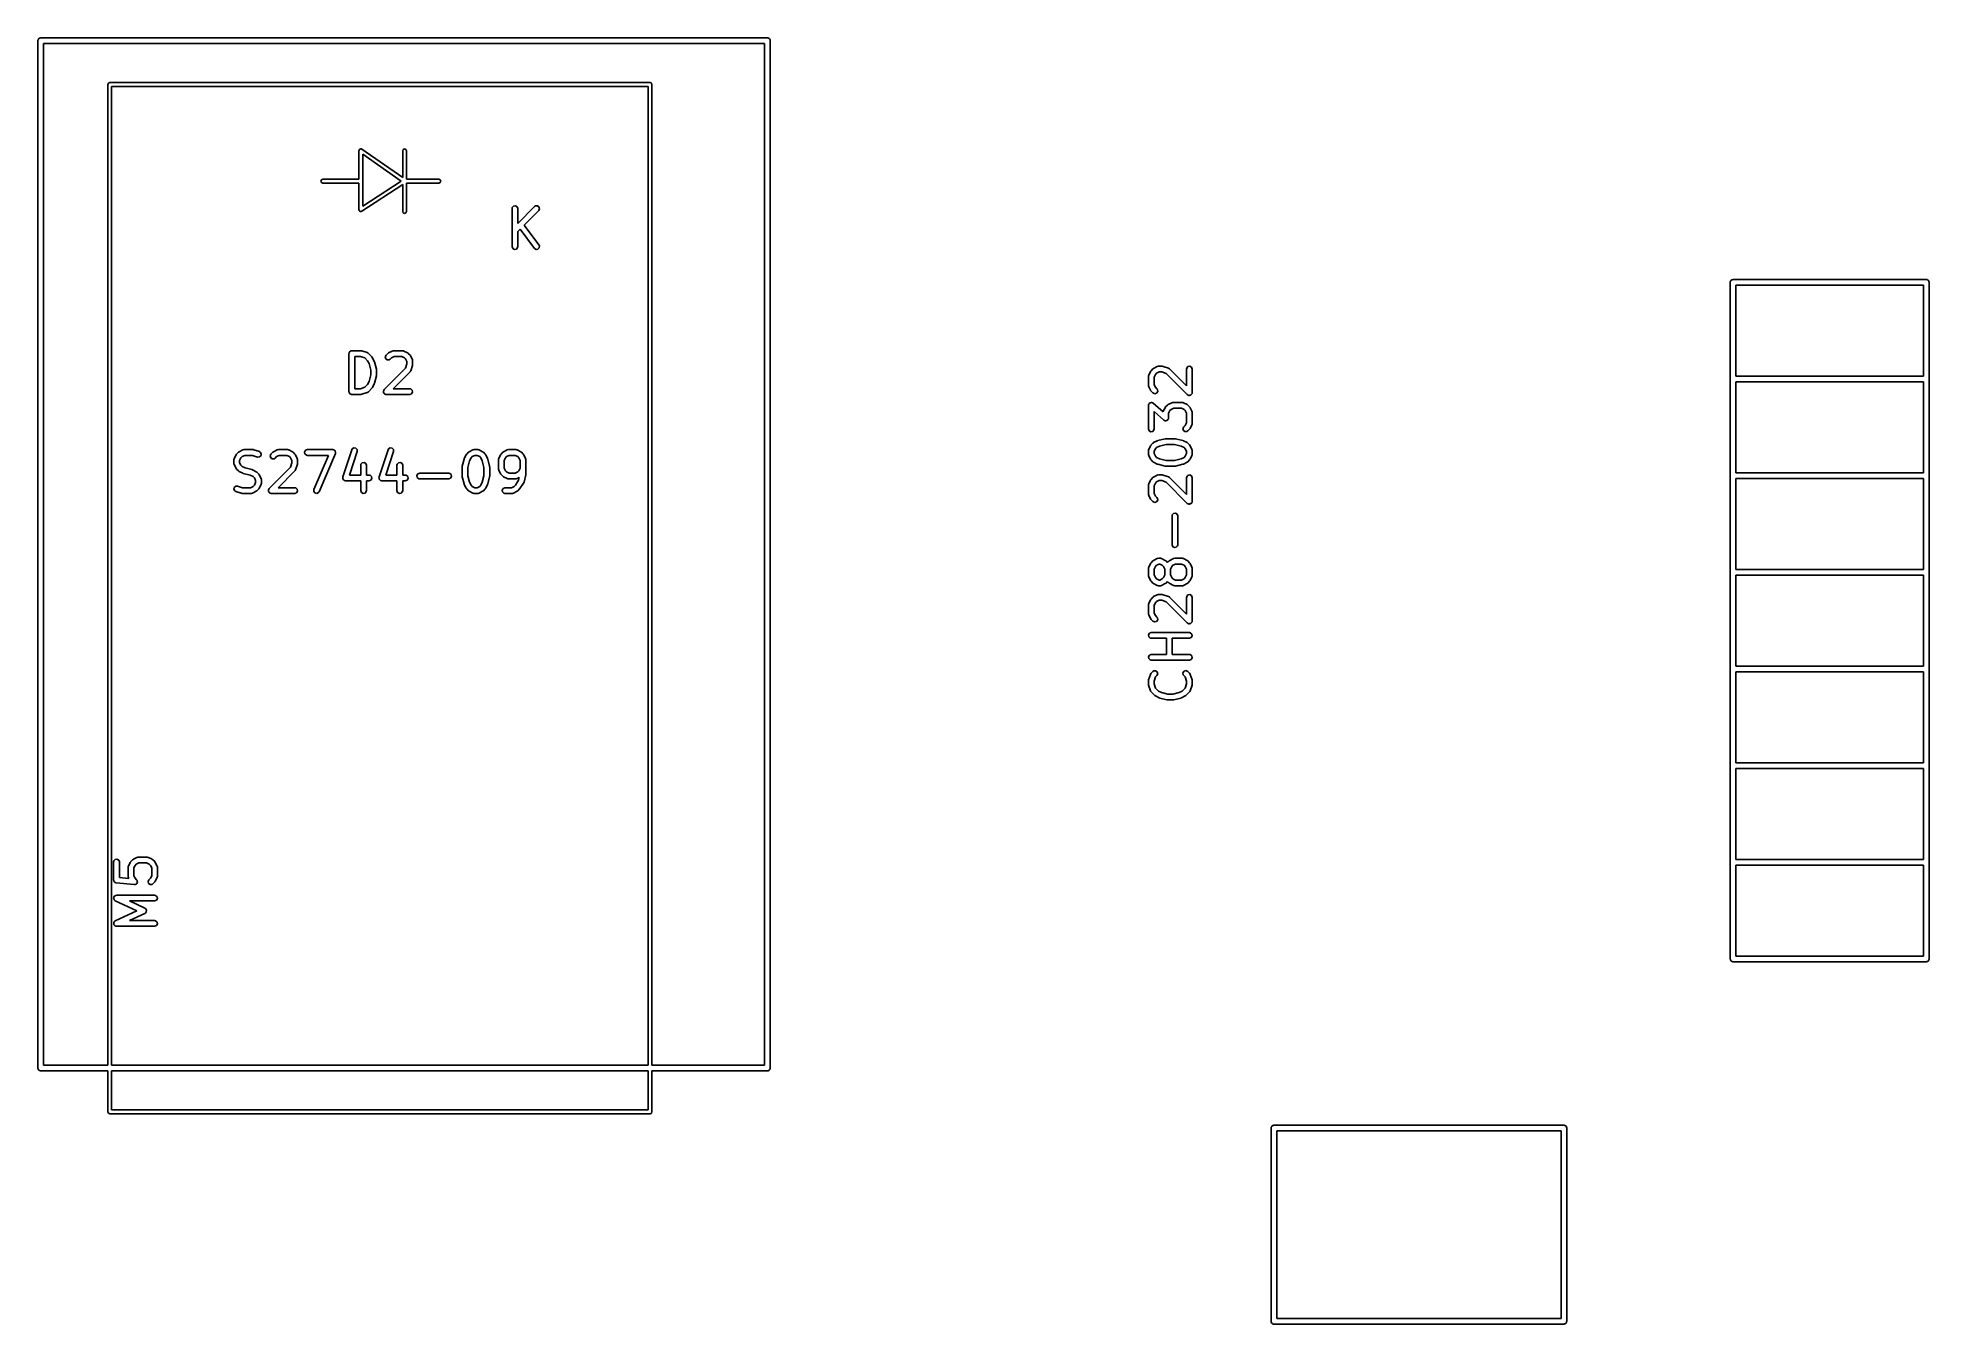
# Model space of a CAD drawing. Extents: x 4.71 to 6.66, y -4.44 to -3.11.
import ezdxf

# ---------------------------------------------------------------- set-up
doc = ezdxf.new("R2010")
doc.units = 0
doc.header["$MEASUREMENT"] = 0
doc.layers.add('BLACK', color=7, linetype='CONTINUOUS')

msp = doc.modelspace()

# ---------------------------------------------------------------- linework, layer by layer
at = {"layer": 'BLACK', "linetype": 'CONTINUOUS'}
for p, q in [((4.70714, -3.11091), (4.70721, -3.11053)), ((4.70714, -4.1739), (4.70714, -3.11091)), ((4.70718, -3.1104), (4.70725, -3.11028)), ((4.70721, -3.11053), (4.70718, -3.1104)), ((4.70725, -3.11028), (4.70732, -3.1099)), ((4.70732, -3.1099), (4.70781, -3.10931)), ((4.70781, -3.10931), (4.70819, -3.10865)), ((4.70819, -3.10865), (4.70844, -3.10856)), ((4.70844, -3.10856), (4.70862, -3.10835)), ((4.70862, -3.10835), (4.70937, -3.10822)), ((4.70937, -3.10822), (4.71009, -3.10796)), ((4.71009, -3.10796), (5.46206, -3.10796)), ((5.46206, -3.10796), (5.46244, -3.10803)), ((5.46244, -3.10803), (5.46257, -3.108)), ((5.46257, -3.108), (5.46269, -3.10807)), ((5.46269, -3.10807), (5.46307, -3.10814)), ((5.46307, -3.10814), (5.46366, -3.10863)), ((5.46366, -3.10863), (5.46432, -3.10901)), ((5.46432, -3.10901), (5.46441, -3.10926)), ((5.46441, -3.10926), (5.46462, -3.10943)), ((5.46462, -3.10943), (5.46475, -3.11019)), ((5.46475, -3.11019), (5.46501, -3.11091)), ((5.46501, -3.11091), (5.46501, -4.1739)), ((5.45911, -3.11386), (4.71304, -3.11386)), ((4.71304, -3.11386), (4.71304, -4.17095)), ((5.45911, -4.17095), (5.45911, -3.11386)), ((4.77958, -3.15619), (4.78016, -3.15479)), ((4.77958, -4.17095), (4.77958, -3.15619)), ((4.78016, -3.15479), (4.78155, -3.15422)), ((4.78155, -3.15422), (5.3406, -3.15422)), ((4.78352, -3.15816), (4.78352, -4.17095)), ((5.33863, -3.15816), (4.78352, -3.15816)), ((5.33863, -4.17095), (5.33863, -3.15816)), ((5.3406, -3.15422), (5.342, -3.15479)), ((5.342, -3.15479), (5.34257, -3.15619)), ((5.34257, -3.15619), (5.34257, -4.17095)), ((5.03938, -3.22473), (5.0396, -3.22418)), ((5.03938, -3.25426), (5.03938, -3.22473)), ((5.0396, -3.22418), (5.03973, -3.2236)), ((5.03973, -3.2236), (5.03988, -3.2235)), ((5.03988, -3.2235), (5.03995, -3.22333)), ((5.03995, -3.22333), (5.0405, -3.22311)), ((5.0405, -3.22311), (5.041, -3.22279)), ((5.041, -3.22279), (5.04117, -3.22283)), ((5.04117, -3.22283), (5.04134, -3.22276)), ((5.04134, -3.22276), (5.04189, -3.22298)), ((5.04189, -3.22298), (5.04247, -3.22311)), ((5.04247, -3.22311), (5.08468, -3.25246)), ((5.08312, -3.25617), (5.04331, -3.22849)), ((5.04331, -3.22849), (5.04331, -3.2821)), ((5.08468, -3.22473), (5.08525, -3.22333)), ((5.08468, -3.25246), (5.08468, -3.22473)), ((5.08525, -3.22333), (5.08664, -3.22276)), ((5.08664, -3.22276), (5.08804, -3.22333)), ((5.08804, -3.22333), (5.08861, -3.22473)), ((5.08861, -3.22473), (5.08861, -3.25426)), ((5.00008, -3.25623), (5.00065, -3.25483)), ((5.00065, -3.25762), (5.00008, -3.25623)), ((5.00065, -3.25483), (5.00204, -3.25426)), ((5.00204, -3.2582), (5.00065, -3.25762)), ((5.00204, -3.25426), (5.03938, -3.25426)), ((5.03938, -3.2582), (5.00204, -3.2582)), ((5.03938, -3.28573), (5.03938, -3.2582)), ((5.08468, -3.25986), (5.04242, -3.28738)), ((5.04331, -3.2821), (5.08312, -3.25617)), ((5.08468, -3.28773), (5.08468, -3.25986)), ((5.08861, -3.25426), (5.12214, -3.25426)), ((5.12214, -3.2582), (5.08861, -3.2582)), ((5.08861, -3.2582), (5.08861, -3.28773)), ((5.12214, -3.25426), (5.12354, -3.25483)), ((5.12354, -3.25762), (5.12214, -3.2582)), ((5.12354, -3.25483), (5.12411, -3.25623)), ((5.12411, -3.25623), (5.12354, -3.25762)), ((5.03959, -3.28625), (5.03938, -3.28573)), ((5.03969, -3.2868), (5.03959, -3.28625)), ((5.03987, -3.28692), (5.03969, -3.2868)), ((5.03995, -3.28712), (5.03987, -3.28692)), ((5.04047, -3.28733), (5.03995, -3.28712)), ((5.04094, -3.28765), (5.04047, -3.28733)), ((5.04186, -3.28748), (5.04134, -3.2877)), ((5.04242, -3.28738), (5.04186, -3.28748)), ((5.19781, -3.28463), (5.19799, -3.28362)), ((5.19781, -3.324), (5.19781, -3.28463)), ((5.19799, -3.28362), (5.19929, -3.28207)), ((5.19929, -3.28207), (5.20128, -3.28172)), ((5.20128, -3.28172), (5.20303, -3.28273)), ((5.20303, -3.28273), (5.20372, -3.28463)), ((5.20372, -3.3), (5.22117, -3.28254)), ((5.20372, -3.28463), (5.20372, -3.3)), ((5.22535, -3.28671), (5.21029, -3.30178)), ((5.22117, -3.28254), (5.22201, -3.28195)), ((5.22201, -3.28195), (5.22403, -3.28177)), ((5.22403, -3.28177), (5.22568, -3.28293)), ((5.2262, -3.28488), (5.22535, -3.28671)), ((5.22568, -3.28293), (5.2262, -3.28488)), ((5.04115, -3.28761), (5.04094, -3.28765)), ((5.04134, -3.2877), (5.04115, -3.28761)), ((5.08525, -3.28912), (5.08468, -3.28773)), ((5.08664, -3.2897), (5.08525, -3.28912)), ((5.08804, -3.28912), (5.08664, -3.2897)), ((5.08861, -3.28773), (5.08804, -3.28912)), ((5.20607, -3.30599), (5.20372, -3.30835)), ((5.2209, -3.32577), (5.20607, -3.30599)), ((5.21029, -3.30178), (5.22562, -3.32223)), ((5.1985, -3.32589), (5.19781, -3.324)), ((5.20025, -3.3269), (5.1985, -3.32589)), ((5.20224, -3.32655), (5.20025, -3.3269)), ((5.20354, -3.32501), (5.20224, -3.32655)), ((5.20372, -3.324), (5.20354, -3.32501)), ((5.20372, -3.30835), (5.20372, -3.324)), ((5.22259, -3.32687), (5.2209, -3.32577)), ((5.2246, -3.32663), (5.22259, -3.32687)), ((5.22598, -3.32516), (5.2246, -3.32663)), ((5.22562, -3.32223), (5.22609, -3.32314)), ((5.22609, -3.32314), (5.22598, -3.32516)), ((6.45812, -3.36091), (6.45819, -3.36053)), ((6.45812, -4.06091), (6.45812, -3.36091)), ((6.45817, -3.3604), (6.45823, -3.36028)), ((6.45819, -3.36053), (6.45817, -3.3604)), ((6.45823, -3.36028), (6.4583, -3.3599)), ((6.4583, -3.3599), (6.45879, -3.35931)), ((6.45879, -3.35931), (6.45918, -3.35865)), ((6.45918, -3.35865), (6.45943, -3.35856)), ((6.45943, -3.35856), (6.4596, -3.35835)), ((6.4596, -3.35835), (6.46035, -3.35822)), ((6.46035, -3.35822), (6.46108, -3.35796)), ((6.46108, -3.35796), (6.66108, -3.35796)), ((6.46403, -3.36386), (6.46403, -3.45796)), ((6.65812, -3.36386), (6.46403, -3.36386)), ((6.65812, -3.45796), (6.65812, -3.36386)), ((6.66108, -3.35796), (6.66146, -3.35803)), ((6.66146, -3.35803), (6.66159, -3.358)), ((6.66159, -3.358), (6.6617, -3.35807)), ((6.6617, -3.35807), (6.66209, -3.35814)), ((6.66209, -3.35814), (6.66267, -3.35863)), ((6.66267, -3.35863), (6.66334, -3.35901)), ((6.66334, -3.35901), (6.66343, -3.35926)), ((6.66343, -3.35926), (6.66363, -3.35943)), ((6.66363, -3.35943), (6.66377, -3.36019)), ((6.66377, -3.36019), (6.66403, -3.36091)), ((6.66403, -3.36091), (6.66403, -4.06091)), ((5.02906, -3.43463), (5.02913, -3.43424)), ((5.02906, -3.474), (5.02906, -3.43463)), ((5.02911, -3.43411), (5.02917, -3.434)), ((5.02913, -3.43424), (5.02911, -3.43411)), ((5.02917, -3.434), (5.02924, -3.43362)), ((5.02924, -3.43362), (5.02974, -3.43303)), ((5.02974, -3.43303), (5.03012, -3.43236)), ((5.03012, -3.43236), (5.03037, -3.43227)), ((5.03037, -3.43227), (5.03054, -3.43207)), ((5.03054, -3.43207), (5.0313, -3.43194)), ((5.0313, -3.43194), (5.03202, -3.43167)), ((5.03202, -3.43167), (5.04139, -3.43167)), ((5.03497, -3.43758), (5.03497, -3.47104)), ((5.04091, -3.43758), (5.03497, -3.43758)), ((5.04542, -3.43908), (5.04091, -3.43758)), ((5.04139, -3.43167), (5.04226, -3.43183)), ((5.04226, -3.43183), (5.04232, -3.43183)), ((5.04232, -3.43183), (5.04795, -3.4337)), ((5.04834, -3.442), (5.04542, -3.43908)), ((5.04795, -3.4337), (5.04885, -3.43419)), ((5.04985, -3.44503), (5.04834, -3.442)), ((5.04885, -3.43419), (5.04894, -3.43434)), ((5.04894, -3.43434), (5.0491, -3.43441)), ((5.0491, -3.43441), (5.05285, -3.43816)), ((5.05285, -3.43816), (5.05336, -3.43889)), ((5.05336, -3.43889), (5.05341, -3.43893)), ((5.05341, -3.43893), (5.05528, -3.44268)), ((5.05528, -3.44268), (5.05543, -3.44317)), ((5.05543, -3.44317), (5.0555, -3.44328)), ((5.0555, -3.44328), (5.05738, -3.45078)), ((5.06657, -3.43812), (5.06742, -3.43629)), ((5.06709, -3.44007), (5.06657, -3.43812)), ((5.06875, -3.44123), (5.06709, -3.44007)), ((5.06742, -3.43629), (5.0693, -3.43441)), ((5.07076, -3.44105), (5.06875, -3.44123)), ((5.0693, -3.43441), (5.07002, -3.43391)), ((5.07002, -3.43391), (5.07007, -3.43386)), ((5.07007, -3.43386), (5.07382, -3.43199)), ((5.0716, -3.44046), (5.07076, -3.44105)), ((5.07314, -3.43893), (5.0716, -3.44046)), ((5.07583, -3.43758), (5.07314, -3.43893)), ((5.07382, -3.43199), (5.0748, -3.43169)), ((5.0748, -3.43169), (5.07497, -3.43173)), ((5.07497, -3.43173), (5.07514, -3.43167)), ((5.07514, -3.43167), (5.08451, -3.43167)), ((5.08381, -3.43758), (5.07583, -3.43758)), ((5.08651, -3.43893), (5.08381, -3.43758)), ((5.08451, -3.43167), (5.08552, -3.43185)), ((5.08552, -3.43185), (5.08566, -3.43197)), ((5.08566, -3.43197), (5.08583, -3.43199)), ((5.08583, -3.43199), (5.08958, -3.43386)), ((5.08771, -3.44013), (5.08651, -3.43893)), ((5.08906, -3.44282), (5.08771, -3.44013)), ((5.08906, -3.4454), (5.08906, -3.44282)), ((5.08958, -3.43386), (5.09029, -3.43439)), ((5.09029, -3.43439), (5.09035, -3.43441)), ((5.09035, -3.43441), (5.09222, -3.43629)), ((5.09222, -3.43629), (5.09273, -3.43701)), ((5.09273, -3.43701), (5.09278, -3.43706)), ((5.09278, -3.43706), (5.09465, -3.44081)), ((5.09465, -3.44081), (5.09494, -3.44179)), ((5.09494, -3.44179), (5.0949, -3.44196)), ((5.0949, -3.44196), (5.09496, -3.44213)), ((5.09496, -3.44213), (5.09496, -3.44588)), ((5.04834, -3.46662), (5.04985, -3.46359)), ((5.05156, -3.45186), (5.04985, -3.44503)), ((5.04985, -3.46359), (5.05156, -3.45676)), ((5.05156, -3.45676), (5.05156, -3.45186)), ((5.05738, -3.45784), (5.0555, -3.46534)), ((5.05747, -3.45712), (5.05736, -3.4577)), ((5.05736, -3.4577), (5.05738, -3.45784)), ((5.05738, -3.45078), (5.05742, -3.45137)), ((5.05742, -3.45137), (5.05747, -3.4515)), ((5.05747, -3.4515), (5.05747, -3.45712)), ((5.06555, -3.47191), (5.08755, -3.4499)), ((5.09222, -3.45359), (5.07477, -3.47104)), ((5.08755, -3.4499), (5.08906, -3.4454)), ((5.0923, -3.45343), (5.09222, -3.45359)), ((5.09245, -3.45334), (5.0923, -3.45343)), ((5.09294, -3.45243), (5.09245, -3.45334)), ((5.09481, -3.44681), (5.09294, -3.45243)), ((5.09496, -3.44588), (5.09481, -3.44674)), ((5.09481, -3.44674), (5.09481, -3.44681)), ((5.85625, -3.45819), (5.85643, -3.45718)), ((5.85625, -3.46757), (5.85625, -3.45819)), ((5.85643, -3.45718), (5.85654, -3.45705)), ((5.85654, -3.45705), (5.85656, -3.45687)), ((5.85656, -3.45687), (5.85843, -3.45312)), ((5.85843, -3.45312), (5.85896, -3.45241)), ((5.85896, -3.45241), (5.85899, -3.45236)), ((5.85899, -3.45236), (5.86086, -3.45048)), ((5.86086, -3.45048), (5.86159, -3.44997)), ((5.86159, -3.44997), (5.86163, -3.44993)), ((5.86163, -3.44993), (5.86538, -3.44805)), ((5.8635, -3.45619), (5.86215, -3.45889)), ((5.86215, -3.45889), (5.86215, -3.46687)), ((5.8647, -3.45499), (5.8635, -3.45619)), ((5.8674, -3.45365), (5.8647, -3.45499)), ((5.86538, -3.44805), (5.86636, -3.44776)), ((5.86636, -3.44776), (5.86653, -3.4478)), ((5.86653, -3.4478), (5.8667, -3.44774)), ((5.8667, -3.44774), (5.87045, -3.44774)), ((5.86997, -3.45365), (5.8674, -3.45365)), ((5.87448, -3.45515), (5.86997, -3.45365)), ((5.87045, -3.44774), (5.87132, -3.44789)), ((5.87132, -3.44789), (5.87138, -3.44789)), ((5.87138, -3.44789), (5.87701, -3.44977)), ((5.89648, -3.47715), (5.87448, -3.45515)), ((5.87701, -3.44977), (5.87791, -3.45026)), ((5.87791, -3.45026), (5.878, -3.45041)), ((5.878, -3.45041), (5.87816, -3.45048)), ((5.87816, -3.45048), (5.89562, -3.46794)), ((5.89562, -3.45069), (5.8958, -3.44968)), ((5.89562, -3.46794), (5.89562, -3.45069)), ((5.8958, -3.44968), (5.89709, -3.44814)), ((5.89709, -3.44814), (5.89908, -3.44779)), ((5.89908, -3.44779), (5.90083, -3.4488)), ((5.90083, -3.4488), (5.90152, -3.45069)), ((5.90152, -3.45069), (5.90152, -3.47507)), ((6.46403, -3.45796), (6.65812, -3.45796)), ((5.02933, -3.47472), (5.02906, -3.474)), ((5.02946, -3.47547), (5.02933, -3.47472)), ((5.02966, -3.47564), (5.02946, -3.47547)), ((5.02975, -3.47589), (5.02966, -3.47564)), ((5.03042, -3.47628), (5.02975, -3.47589)), ((5.03101, -3.47677), (5.03042, -3.47628)), ((5.03139, -3.47684), (5.03101, -3.47677)), ((5.0315, -3.4769), (5.03139, -3.47684)), ((5.03163, -3.47688), (5.0315, -3.4769)), ((5.03202, -3.47695), (5.03163, -3.47688)), ((5.04139, -3.47695), (5.03202, -3.47695)), ((5.03497, -3.47104), (5.04091, -3.47104)), ((5.04091, -3.47104), (5.04542, -3.46954)), ((5.04145, -3.47693), (5.04139, -3.47695)), ((5.04232, -3.4768), (5.04145, -3.47693)), ((5.04795, -3.47492), (5.04232, -3.4768)), ((5.04542, -3.46954), (5.04834, -3.46662)), ((5.04809, -3.47481), (5.04795, -3.47492)), ((5.04826, -3.4748), (5.04809, -3.47481)), ((5.0491, -3.47421), (5.04826, -3.4748)), ((5.05285, -3.47046), (5.0491, -3.47421)), ((5.05288, -3.4704), (5.05285, -3.47046)), ((5.05341, -3.46969), (5.05288, -3.4704)), ((5.05528, -3.46594), (5.05341, -3.46969)), ((5.0553, -3.4658), (5.05528, -3.46594)), ((5.0555, -3.46534), (5.0553, -3.4658)), ((5.0647, -3.47374), (5.06475, -3.47362)), ((5.06493, -3.4746), (5.0647, -3.47374)), ((5.06473, -3.47348), (5.06517, -3.47271)), ((5.06475, -3.47362), (5.06473, -3.47348)), ((5.06508, -3.47547), (5.06493, -3.4746)), ((5.06518, -3.47556), (5.06508, -3.47547)), ((5.06517, -3.47271), (5.06555, -3.47191)), ((5.06522, -3.47569), (5.06518, -3.47556)), ((5.06595, -3.4762), (5.06522, -3.47569)), ((5.06663, -3.47677), (5.06595, -3.4762)), ((5.06681, -3.4768), (5.06663, -3.47677)), ((5.06687, -3.47685), (5.06681, -3.4768)), ((5.067, -3.47684), (5.06687, -3.47685)), ((5.06764, -3.47695), (5.067, -3.47684)), ((5.09201, -3.47695), (5.06764, -3.47695)), ((5.07477, -3.47104), (5.09201, -3.47104)), ((5.09201, -3.47104), (5.09302, -3.47122)), ((5.09391, -3.47626), (5.09201, -3.47695)), ((5.09302, -3.47122), (5.09457, -3.47252)), ((5.09492, -3.47451), (5.09391, -3.47626)), ((5.09457, -3.47252), (5.09492, -3.47451)), ((5.85631, -3.46773), (5.85625, -3.46757)), ((5.85627, -3.4679), (5.85631, -3.46773)), ((5.85656, -3.46889), (5.85627, -3.4679)), ((5.85843, -3.47264), (5.85656, -3.46889)), ((5.85848, -3.47268), (5.85843, -3.47264)), ((5.85899, -3.4734), (5.85848, -3.47268)), ((5.86086, -3.47528), (5.85899, -3.4734)), ((5.86269, -3.47613), (5.86086, -3.47528)), ((5.86215, -3.46687), (5.8635, -3.46957)), ((5.86464, -3.47561), (5.86269, -3.47613)), ((5.8635, -3.46957), (5.86504, -3.4711)), ((5.8658, -3.47395), (5.86464, -3.47561)), ((5.86504, -3.4711), (5.86563, -3.47194)), ((5.86563, -3.47194), (5.8658, -3.47395)), ((5.89729, -3.47753), (5.89648, -3.47715)), ((5.89806, -3.47797), (5.89729, -3.47753)), ((5.89819, -3.47795), (5.89806, -3.47797)), ((5.89831, -3.47801), (5.89819, -3.47795)), ((5.89917, -3.47778), (5.89831, -3.47801)), ((5.90005, -3.47762), (5.89917, -3.47778)), ((5.90013, -3.47752), (5.90005, -3.47762)), ((5.90026, -3.47748), (5.90013, -3.47752)), ((5.90077, -3.47676), (5.90026, -3.47748)), ((5.90135, -3.47608), (5.90077, -3.47676)), ((5.90138, -3.47589), (5.90135, -3.47608)), ((5.90142, -3.47583), (5.90138, -3.47589)), ((5.90152, -3.47507), (5.90141, -3.4757)), ((5.90141, -3.4757), (5.90142, -3.47583)), ((6.46403, -3.46386), (6.46403, -3.55796)), ((6.65812, -3.46386), (6.46403, -3.46386)), ((6.65812, -3.55796), (6.65812, -3.46386)), ((5.85625, -3.48819), (5.85633, -3.48775)), ((5.85625, -3.51256), (5.85625, -3.48819)), ((5.8563, -3.48762), (5.85637, -3.48751)), ((5.85633, -3.48775), (5.8563, -3.48762)), ((5.85637, -3.48751), (5.85643, -3.48718)), ((5.85643, -3.48718), (5.85694, -3.48657)), ((5.85694, -3.48657), (5.85735, -3.48589)), ((5.85735, -3.48589), (5.85757, -3.48581)), ((5.85757, -3.48581), (5.85772, -3.48563)), ((5.85772, -3.48563), (5.85851, -3.48549)), ((5.85851, -3.48549), (5.85926, -3.48524)), ((5.85926, -3.48524), (5.85948, -3.48532)), ((5.85948, -3.48532), (5.85971, -3.48528)), ((5.85971, -3.48528), (5.8604, -3.48568)), ((5.8604, -3.48568), (5.86115, -3.48597)), ((5.86115, -3.48597), (5.87138, -3.49492)), ((5.87225, -3.50353), (5.86215, -3.4947)), ((5.86215, -3.4947), (5.86215, -3.51256)), ((5.87138, -3.49492), (5.87142, -3.49468)), ((5.87142, -3.49468), (5.87154, -3.49454)), ((5.87154, -3.49454), (5.87156, -3.49437)), ((5.87156, -3.49437), (5.87343, -3.49062)), ((5.87343, -3.49062), (5.87396, -3.48991)), ((5.87396, -3.48991), (5.87399, -3.48985)), ((5.87399, -3.48985), (5.87586, -3.48798)), ((5.87586, -3.48798), (5.87658, -3.48747)), ((5.87697, -3.50232), (5.87646, -3.50293)), ((5.87658, -3.48747), (5.87663, -3.48742)), ((5.87663, -3.48742), (5.88038, -3.48555)), ((5.87703, -3.50199), (5.87697, -3.50232)), ((5.8771, -3.50189), (5.87703, -3.50199)), ((5.87715, -3.50131), (5.87707, -3.50175)), ((5.87707, -3.50175), (5.8771, -3.50189)), ((5.8785, -3.49369), (5.87715, -3.49638)), ((5.87715, -3.49638), (5.87715, -3.50131)), ((5.8797, -3.49249), (5.8785, -3.49369)), ((5.8824, -3.49114), (5.8797, -3.49249)), ((5.88038, -3.48555), (5.88136, -3.48526)), ((5.88136, -3.48526), (5.88153, -3.4853)), ((5.88153, -3.4853), (5.8817, -3.48524)), ((5.8817, -3.48524), (5.89107, -3.48524)), ((5.89037, -3.49114), (5.8824, -3.49114)), ((5.89307, -3.49249), (5.89037, -3.49114)), ((5.89107, -3.48524), (5.89208, -3.48541)), ((5.89208, -3.48541), (5.89222, -3.48553)), ((5.89222, -3.48553), (5.89239, -3.48555)), ((5.89239, -3.48555), (5.89614, -3.48742)), ((5.89427, -3.49369), (5.89307, -3.49249)), ((5.89562, -3.49638), (5.89427, -3.49369)), ((5.89562, -3.50624), (5.89562, -3.49638)), ((5.89614, -3.48742), (5.89685, -3.48795)), ((5.89685, -3.48795), (5.89691, -3.48798)), ((5.89691, -3.48798), (5.89878, -3.48985)), ((5.89878, -3.48985), (5.89929, -3.49057)), ((5.89929, -3.49057), (5.89934, -3.49062)), ((5.89934, -3.49062), (5.90121, -3.49437)), ((5.90121, -3.49437), (5.9015, -3.49535)), ((5.9015, -3.49535), (5.90146, -3.49552)), ((5.90146, -3.49552), (5.90152, -3.49569)), ((5.90152, -3.49569), (5.90152, -3.50694)), ((5.85694, -3.51446), (5.85625, -3.51256)), ((5.85869, -3.51547), (5.85694, -3.51446)), ((5.86068, -3.51512), (5.85869, -3.51547)), ((5.86198, -3.51357), (5.86068, -3.51512)), ((5.86215, -3.51256), (5.86198, -3.51357)), ((5.873, -3.50382), (5.87225, -3.50353)), ((5.87369, -3.50422), (5.873, -3.50382)), ((5.87392, -3.50418), (5.87369, -3.50422)), ((5.87414, -3.50426), (5.87392, -3.50418)), ((5.87489, -3.50401), (5.87414, -3.50426)), ((5.87568, -3.50387), (5.87489, -3.50401)), ((5.87583, -3.50369), (5.87568, -3.50387)), ((5.87605, -3.50361), (5.87583, -3.50369)), ((5.87646, -3.50293), (5.87605, -3.50361)), ((5.89188, -3.5123), (5.89273, -3.51047)), ((5.8924, -3.51425), (5.89188, -3.5123)), ((5.89406, -3.51541), (5.8924, -3.51425)), ((5.89273, -3.51047), (5.89427, -3.50894)), ((5.89607, -3.51524), (5.89406, -3.51541)), ((5.89427, -3.50894), (5.89562, -3.50624)), ((5.89691, -3.51465), (5.89607, -3.51524)), ((5.89878, -3.51277), (5.89691, -3.51465)), ((5.89881, -3.51272), (5.89878, -3.51277)), ((5.89934, -3.51201), (5.89881, -3.51272)), ((5.90121, -3.50826), (5.89934, -3.51201)), ((5.90123, -3.50808), (5.90121, -3.50826)), ((5.90135, -3.50795), (5.90123, -3.50808)), ((5.90152, -3.50694), (5.90135, -3.50795)), ((4.91033, -3.54317), (4.9122, -3.53942)), ((4.9122, -3.53942), (4.91273, -3.53871)), ((4.91273, -3.53871), (4.91276, -3.53865)), ((4.91276, -3.53865), (4.91463, -3.53678)), ((4.91463, -3.53678), (4.91535, -3.53627)), ((4.91535, -3.53627), (4.9154, -3.53622)), ((4.9154, -3.53622), (4.91915, -3.53435)), ((4.91847, -3.54129), (4.91727, -3.54249)), ((4.92117, -3.53994), (4.91847, -3.54129)), ((4.91915, -3.53435), (4.92013, -3.53406)), ((4.92013, -3.53406), (4.9203, -3.5341)), ((4.9203, -3.5341), (4.92047, -3.53404)), ((4.92047, -3.53404), (4.92984, -3.53404)), ((4.92936, -3.53994), (4.92117, -3.53994)), ((4.93453, -3.54166), (4.92936, -3.53994)), ((4.92984, -3.53404), (4.93071, -3.53419)), ((4.93071, -3.53419), (4.93078, -3.53419)), ((4.93078, -3.53419), (4.9364, -3.53606)), ((4.93655, -3.54161), (4.93453, -3.54166)), ((4.9364, -3.53606), (4.9373, -3.53655)), ((4.93806, -3.54027), (4.93655, -3.54161)), ((4.9373, -3.53655), (4.93836, -3.53827)), ((4.93836, -3.53827), (4.93806, -3.54027)), ((4.94752, -3.54048), (4.94838, -3.53865)), ((4.94805, -3.54243), (4.94752, -3.54048)), ((4.94838, -3.53865), (4.95025, -3.53678)), ((4.95025, -3.53678), (4.95097, -3.53627)), ((4.95097, -3.53627), (4.95102, -3.53622)), ((4.95102, -3.53622), (4.95477, -3.53435)), ((4.95409, -3.54129), (4.95255, -3.54283)), ((4.95679, -3.53994), (4.95409, -3.54129)), ((4.95477, -3.53435), (4.95575, -3.53406)), ((4.95575, -3.53406), (4.95592, -3.5341)), ((4.95592, -3.5341), (4.95609, -3.53404)), ((4.95609, -3.53404), (4.96546, -3.53404)), ((4.96477, -3.53994), (4.95679, -3.53994)), ((4.96746, -3.54129), (4.96477, -3.53994)), ((4.96546, -3.53404), (4.96647, -3.53421)), ((4.96647, -3.53421), (4.96661, -3.53433)), ((4.96661, -3.53433), (4.96678, -3.53435)), ((4.96678, -3.53435), (4.97053, -3.53622)), ((4.96866, -3.54249), (4.96746, -3.54129)), ((4.97053, -3.53622), (4.97124, -3.53675)), ((4.97124, -3.53675), (4.9713, -3.53678)), ((4.9713, -3.53678), (4.97317, -3.53865)), ((4.97317, -3.53865), (4.97368, -3.53937)), ((4.97368, -3.53937), (4.97373, -3.53942)), ((4.97373, -3.53942), (4.9756, -3.54317)), ((4.98318, -3.53648), (4.98419, -3.53473)), ((4.98353, -3.53847), (4.98318, -3.53648)), ((4.98508, -3.53976), (4.98353, -3.53847)), ((4.98419, -3.53473), (4.98609, -3.53404)), ((4.98609, -3.53994), (4.98508, -3.53976)), ((4.98609, -3.53404), (5.01233, -3.53404)), ((5.00785, -3.53994), (4.98609, -3.53994)), ((4.99274, -3.5752), (5.00785, -3.53994)), ((5.01505, -3.53815), (4.99817, -3.57752)), ((5.01233, -3.53404), (5.01334, -3.53421)), ((5.01334, -3.53421), (5.01361, -3.53444)), ((5.01361, -3.53444), (5.01395, -3.53452)), ((5.01395, -3.53452), (5.01436, -3.53507)), ((5.01436, -3.53507), (5.01489, -3.53551)), ((5.01489, -3.53551), (5.01495, -3.53586)), ((5.01495, -3.53586), (5.01516, -3.53614)), ((5.01507, -3.5378), (5.01505, -3.53815)), ((5.01524, -3.5375), (5.01507, -3.5378)), ((5.01516, -3.53614), (5.01512, -3.53682)), ((5.01512, -3.53682), (5.01524, -3.5375)), ((5.02265, -3.5623), (5.03203, -3.53418)), ((5.03763, -3.53605), (5.02955, -3.56028)), ((5.03203, -3.53418), (5.03252, -3.53328)), ((5.03252, -3.53328), (5.03424, -3.53222)), ((5.03424, -3.53222), (5.03623, -3.53252)), ((5.03623, -3.53252), (5.03757, -3.53403)), ((5.03757, -3.53403), (5.03763, -3.53605)), ((5.06015, -3.5623), (5.06952, -3.53418)), ((5.07513, -3.53605), (5.06705, -3.56028)), ((5.06952, -3.53418), (5.07001, -3.53328)), ((5.07001, -3.53328), (5.07173, -3.53222)), ((5.07173, -3.53222), (5.07373, -3.53252)), ((5.07373, -3.53252), (5.07507, -3.53403)), ((5.07507, -3.53403), (5.07513, -3.53605)), ((5.14842, -3.54317), (5.1503, -3.53942)), ((5.1503, -3.53942), (5.15082, -3.53871)), ((5.15082, -3.53871), (5.15085, -3.53865)), ((5.15085, -3.53865), (5.15273, -3.53678)), ((5.15273, -3.53678), (5.15345, -3.53627)), ((5.15345, -3.53627), (5.15349, -3.53622)), ((5.15349, -3.53622), (5.15724, -3.53435)), ((5.15656, -3.54129), (5.15537, -3.54249)), ((5.15926, -3.53994), (5.15656, -3.54129)), ((5.15724, -3.53435), (5.15823, -3.53406)), ((5.15823, -3.53406), (5.1584, -3.5341)), ((5.1584, -3.5341), (5.15856, -3.53404)), ((5.15856, -3.53404), (5.16231, -3.53404)), ((5.16162, -3.53994), (5.15926, -3.53994)), ((5.16431, -3.54129), (5.16162, -3.53994)), ((5.16231, -3.53404), (5.16332, -3.53421)), ((5.16332, -3.53421), (5.16346, -3.53433)), ((5.16346, -3.53433), (5.16363, -3.53435)), ((5.16363, -3.53435), (5.16738, -3.53622)), ((5.16551, -3.54249), (5.16431, -3.54129)), ((5.16738, -3.53622), (5.16809, -3.53675)), ((5.16809, -3.53675), (5.16815, -3.53678)), ((5.16815, -3.53678), (5.17003, -3.53865)), ((5.17003, -3.53865), (5.17053, -3.53937)), ((5.17053, -3.53937), (5.17058, -3.53942)), ((5.17058, -3.53942), (5.17245, -3.54317)), ((5.18404, -3.54317), (5.18592, -3.53942)), ((5.18592, -3.53942), (5.18644, -3.53871)), ((5.18644, -3.53871), (5.18647, -3.53865)), ((5.18647, -3.53865), (5.18835, -3.53678)), ((5.18835, -3.53678), (5.18907, -3.53627)), ((5.18907, -3.53627), (5.18911, -3.53622)), ((5.18911, -3.53622), (5.19286, -3.53435)), ((5.19218, -3.54129), (5.19099, -3.54249)), ((5.19488, -3.53994), (5.19218, -3.54129)), ((5.19286, -3.53435), (5.19385, -3.53406)), ((5.19385, -3.53406), (5.19402, -3.5341)), ((5.19402, -3.5341), (5.19418, -3.53404)), ((5.19418, -3.53404), (5.20168, -3.53404)), ((5.20099, -3.53994), (5.19488, -3.53994)), ((5.20368, -3.54129), (5.20099, -3.53994)), ((5.20168, -3.53404), (5.20269, -3.53421)), ((5.20269, -3.53421), (5.20283, -3.53433)), ((5.20283, -3.53433), (5.203, -3.53435)), ((5.203, -3.53435), (5.20675, -3.53622)), ((5.20488, -3.54249), (5.20368, -3.54129)), ((5.20675, -3.53622), (5.20746, -3.53675)), ((5.20746, -3.53675), (5.20752, -3.53678)), ((5.20752, -3.53678), (5.2094, -3.53865)), ((5.2094, -3.53865), (5.2099, -3.53937)), ((5.2099, -3.53937), (5.20995, -3.53942)), ((5.20995, -3.53942), (5.21182, -3.54317)), ((5.85625, -3.53506), (5.85643, -3.53405)), ((5.85625, -3.53881), (5.85625, -3.53506)), ((5.85631, -3.53897), (5.85625, -3.53881)), ((5.85627, -3.53915), (5.85631, -3.53897)), ((5.85656, -3.54013), (5.85627, -3.53915)), ((5.85643, -3.53405), (5.85654, -3.53391)), ((5.85654, -3.53391), (5.85656, -3.53374)), ((5.85656, -3.53374), (5.85843, -3.52999)), ((5.85843, -3.54388), (5.85656, -3.54013)), ((5.85843, -3.52999), (5.85896, -3.52928)), ((5.85896, -3.52928), (5.85899, -3.52922)), ((5.85899, -3.52922), (5.86086, -3.52735)), ((5.86086, -3.52735), (5.86159, -3.52684)), ((5.86159, -3.52684), (5.86163, -3.52679)), ((5.86163, -3.52679), (5.86538, -3.52492)), ((5.8635, -3.53306), (5.86215, -3.53576)), ((5.86215, -3.53576), (5.86215, -3.53811)), ((5.86215, -3.53811), (5.8635, -3.54081)), ((5.8647, -3.53186), (5.8635, -3.53306)), ((5.8635, -3.54081), (5.8647, -3.54201)), ((5.86773, -3.53034), (5.8647, -3.53186)), ((5.86538, -3.52492), (5.86587, -3.52477)), ((5.86587, -3.52477), (5.86598, -3.52469)), ((5.86598, -3.52469), (5.87348, -3.52282)), ((5.87456, -3.52864), (5.86773, -3.53034)), ((5.87348, -3.52282), (5.87407, -3.52278)), ((5.87407, -3.52278), (5.8742, -3.52273)), ((5.8742, -3.52273), (5.88357, -3.52273)), ((5.88321, -3.52864), (5.87456, -3.52864)), ((5.89004, -3.53034), (5.88321, -3.52864)), ((5.88357, -3.52273), (5.88415, -3.52283)), ((5.88415, -3.52283), (5.88429, -3.52282)), ((5.88429, -3.52282), (5.89179, -3.52469)), ((5.89307, -3.53186), (5.89004, -3.53034)), ((5.89179, -3.52469), (5.89225, -3.5249)), ((5.89225, -3.5249), (5.89239, -3.52492)), ((5.89239, -3.52492), (5.89614, -3.52679)), ((5.89427, -3.53306), (5.89307, -3.53186)), ((5.89307, -3.54201), (5.89427, -3.54081)), ((5.89562, -3.53575), (5.89427, -3.53306)), ((5.89427, -3.54081), (5.89562, -3.53811)), ((5.89562, -3.53811), (5.89562, -3.53575)), ((5.89614, -3.52679), (5.89685, -3.52732)), ((5.89685, -3.52732), (5.89691, -3.52735)), ((5.89691, -3.52735), (5.89878, -3.52922)), ((5.89878, -3.52922), (5.89929, -3.52994)), ((5.89929, -3.52994), (5.89934, -3.52999)), ((5.89934, -3.52999), (5.90121, -3.53374)), ((5.90121, -3.54013), (5.89934, -3.54388)), ((5.90121, -3.53374), (5.9015, -3.53472)), ((5.90123, -3.53995), (5.90121, -3.54013)), ((5.90135, -3.53982), (5.90123, -3.53995)), ((5.90152, -3.53881), (5.90135, -3.53982)), ((5.9015, -3.53472), (5.90146, -3.53489)), ((5.90146, -3.53489), (5.90152, -3.53506)), ((5.90152, -3.53506), (5.90152, -3.53881)), ((4.91002, -3.54449), (4.91019, -3.54348)), ((4.91002, -3.54824), (4.91002, -3.54449)), ((4.91008, -3.5484), (4.91002, -3.54824)), ((4.91004, -3.54858), (4.91008, -3.5484)), ((4.91033, -3.54956), (4.91004, -3.54858)), ((4.91019, -3.54348), (4.91031, -3.54334)), ((4.91031, -3.54334), (4.91033, -3.54317)), ((4.9122, -3.55331), (4.91033, -3.54956)), ((4.91225, -3.55335), (4.9122, -3.55331)), ((4.91276, -3.55408), (4.91225, -3.55335)), ((4.91463, -3.55595), (4.91276, -3.55408)), ((4.91469, -3.55598), (4.91463, -3.55595)), ((4.9154, -3.5565), (4.91469, -3.55598)), ((4.91915, -3.55838), (4.9154, -3.5565)), ((4.91727, -3.54249), (4.91592, -3.54519)), ((4.91592, -3.54519), (4.91592, -3.54754)), ((4.91592, -3.54754), (4.91727, -3.55024)), ((4.91727, -3.55024), (4.91847, -3.55144)), ((4.91847, -3.55144), (4.9215, -3.55295)), ((4.91929, -3.55839), (4.91915, -3.55838)), ((4.91975, -3.5586), (4.91929, -3.55839)), ((4.92694, -3.5604), (4.91975, -3.5586)), ((4.9215, -3.55295), (4.92868, -3.55475)), ((4.92997, -3.56191), (4.92694, -3.5604)), ((4.92868, -3.55475), (4.92915, -3.55495)), ((4.92915, -3.55495), (4.92929, -3.55497)), ((4.92929, -3.55497), (4.93304, -3.55685)), ((4.93304, -3.55685), (4.93375, -3.55737)), ((4.93375, -3.55737), (4.9338, -3.5574)), ((4.9338, -3.5574), (4.93568, -3.55927)), ((4.93568, -3.55927), (4.93619, -3.56)), ((4.93619, -3.56), (4.93623, -3.56004)), ((4.93623, -3.56004), (4.93811, -3.56379)), ((4.9465, -3.57427), (4.96851, -3.55227)), ((4.9497, -3.54359), (4.94805, -3.54243)), ((4.95171, -3.54341), (4.9497, -3.54359)), ((4.95255, -3.54283), (4.95171, -3.54341)), ((4.97317, -3.55595), (4.95572, -3.57341)), ((4.96851, -3.55227), (4.97001, -3.54776)), ((4.97001, -3.54519), (4.96866, -3.54249)), ((4.97001, -3.54776), (4.97001, -3.54519)), ((4.97325, -3.55579), (4.97317, -3.55595)), ((4.9734, -3.5557), (4.97325, -3.55579)), ((4.97389, -3.5548), (4.9734, -3.5557)), ((4.97576, -3.54917), (4.97389, -3.5548)), ((4.9756, -3.54317), (4.9759, -3.54415)), ((4.97591, -3.54824), (4.97576, -3.54911)), ((4.97576, -3.54911), (4.97576, -3.54917)), ((4.9759, -3.54415), (4.97585, -3.54432)), ((4.97585, -3.54432), (4.97591, -3.54449)), ((4.97591, -3.54449), (4.97591, -3.54824)), ((5.02955, -3.56028), (5.04125, -3.56028)), ((5.04125, -3.55011), (5.04143, -3.5491)), ((5.04125, -3.56028), (5.04125, -3.55011)), ((5.04143, -3.5491), (5.04273, -3.54756)), ((5.04273, -3.54756), (5.04472, -3.5472)), ((5.04472, -3.5472), (5.04646, -3.54821)), ((5.04646, -3.54821), (5.04716, -3.55011)), ((5.04716, -3.55011), (5.04716, -3.56028)), ((5.04716, -3.56028), (5.04983, -3.56028)), ((5.04983, -3.56028), (5.05084, -3.56046)), ((5.05084, -3.56046), (5.05238, -3.56176)), ((5.06705, -3.56028), (5.07875, -3.56028)), ((5.07875, -3.55011), (5.07892, -3.5491)), ((5.07875, -3.56028), (5.07875, -3.55011)), ((5.07892, -3.5491), (5.08022, -3.54756)), ((5.08022, -3.54756), (5.08221, -3.5472)), ((5.08221, -3.5472), (5.08396, -3.54821)), ((5.08396, -3.54821), (5.08465, -3.55011)), ((5.08465, -3.55011), (5.08465, -3.56028)), ((5.08465, -3.56028), (5.08732, -3.56028)), ((5.08732, -3.56028), (5.08833, -3.56046)), ((5.08833, -3.56046), (5.08988, -3.56176)), ((5.09941, -3.56085), (5.10042, -3.5591)), ((5.09976, -3.56284), (5.09941, -3.56085)), ((5.10042, -3.5591), (5.10232, -3.55841)), ((5.10232, -3.55841), (5.13232, -3.55841)), ((5.13232, -3.55841), (5.13333, -3.55859)), ((5.13333, -3.55859), (5.13487, -3.55988)), ((5.13487, -3.55988), (5.13522, -3.56187)), ((5.14624, -3.55199), (5.14634, -3.55141)), ((5.14624, -3.56136), (5.14624, -3.55199)), ((5.14628, -3.56149), (5.14624, -3.56136)), ((5.14633, -3.56208), (5.14628, -3.56149)), ((5.14633, -3.55127), (5.1482, -3.54377)), ((5.14634, -3.55141), (5.14633, -3.55127)), ((5.1482, -3.54377), (5.14841, -3.54331)), ((5.14841, -3.54331), (5.14842, -3.54317)), ((5.15385, -3.54552), (5.15214, -3.55235)), ((5.15214, -3.55235), (5.15214, -3.561)), ((5.15214, -3.561), (5.15385, -3.56783)), ((5.15537, -3.54249), (5.15385, -3.54552)), ((5.16703, -3.54552), (5.16551, -3.54249)), ((5.16873, -3.55235), (5.16703, -3.54552)), ((5.16703, -3.56783), (5.16873, -3.561)), ((5.16873, -3.561), (5.16873, -3.55235)), ((5.17245, -3.54317), (5.1726, -3.54366)), ((5.1726, -3.54366), (5.17268, -3.54377)), ((5.17268, -3.54377), (5.17455, -3.55127)), ((5.17464, -3.56136), (5.17454, -3.56194)), ((5.17455, -3.55127), (5.17459, -3.55186)), ((5.17459, -3.55186), (5.17464, -3.55199)), ((5.17464, -3.55199), (5.17464, -3.56136)), ((5.18373, -3.54449), (5.18391, -3.54348)), ((5.18373, -3.55386), (5.18373, -3.54449)), ((5.18379, -3.55403), (5.18373, -3.55386)), ((5.18375, -3.5542), (5.18379, -3.55403)), ((5.18404, -3.55518), (5.18375, -3.5542)), ((5.18391, -3.54348), (5.18402, -3.54334)), ((5.18402, -3.54334), (5.18404, -3.54317)), ((5.18592, -3.55893), (5.18404, -3.55518)), ((5.18597, -3.55898), (5.18592, -3.55893)), ((5.18647, -3.5597), (5.18597, -3.55898)), ((5.18835, -3.56157), (5.18647, -3.5597)), ((5.19099, -3.54249), (5.18964, -3.54519)), ((5.18964, -3.54519), (5.18964, -3.55316)), ((5.18964, -3.55316), (5.19099, -3.55586)), ((5.19099, -3.55586), (5.19218, -3.55706)), ((5.19218, -3.55706), (5.19488, -3.55841)), ((5.19488, -3.55841), (5.20099, -3.55841)), ((5.20099, -3.55841), (5.20368, -3.55706)), ((5.20368, -3.55706), (5.20488, -3.55586)), ((5.20623, -3.54519), (5.20488, -3.54249)), ((5.20488, -3.55586), (5.20623, -3.55316)), ((5.20623, -3.55316), (5.20623, -3.54519)), ((5.21205, -3.5602), (5.21017, -3.5677)), ((5.21182, -3.54317), (5.21212, -3.54415)), ((5.21213, -3.55949), (5.21203, -3.56007)), ((5.21203, -3.56007), (5.21205, -3.5602)), ((5.21212, -3.54415), (5.21207, -3.54432)), ((5.21207, -3.54432), (5.21213, -3.54449)), ((5.21213, -3.54449), (5.21213, -3.55949)), ((5.85848, -3.54392), (5.85843, -3.54388)), ((5.85899, -3.54464), (5.85848, -3.54392)), ((5.86086, -3.54652), (5.85899, -3.54464)), ((5.86092, -3.54655), (5.86086, -3.54652)), ((5.86163, -3.54707), (5.86092, -3.54655)), ((5.86538, -3.54895), (5.86163, -3.54707)), ((5.86163, -3.56241), (5.86538, -3.56054)), ((5.8647, -3.54201), (5.86773, -3.54352)), ((5.86552, -3.54896), (5.86538, -3.54895)), ((5.86538, -3.56054), (5.86636, -3.56025)), ((5.86598, -3.54917), (5.86552, -3.54896)), ((5.87348, -3.55105), (5.86598, -3.54917)), ((5.86636, -3.56025), (5.86653, -3.56029)), ((5.86653, -3.56029), (5.8667, -3.56023)), ((5.8667, -3.56023), (5.87045, -3.56023)), ((5.86773, -3.54352), (5.87456, -3.54523)), ((5.87045, -3.56023), (5.87132, -3.56038)), ((5.87132, -3.56038), (5.87138, -3.56038)), ((5.87138, -3.56038), (5.87701, -3.56225)), ((5.87362, -3.55103), (5.87348, -3.55105)), ((5.8742, -3.55113), (5.87362, -3.55103)), ((5.88357, -3.55113), (5.8742, -3.55113)), ((5.87456, -3.54523), (5.88321, -3.54523)), ((5.88321, -3.54523), (5.89004, -3.54352)), ((5.8837, -3.55109), (5.88357, -3.55113)), ((5.88429, -3.55105), (5.8837, -3.55109)), ((5.89179, -3.54917), (5.88429, -3.55105)), ((5.89004, -3.54352), (5.89307, -3.54201)), ((5.8919, -3.54909), (5.89179, -3.54917)), ((5.89239, -3.54895), (5.8919, -3.54909)), ((5.89614, -3.54707), (5.89239, -3.54895)), ((5.8958, -3.56217), (5.89709, -3.56062)), ((5.89619, -3.54703), (5.89614, -3.54707)), ((5.89691, -3.54652), (5.89619, -3.54703)), ((5.89878, -3.54464), (5.89691, -3.54652)), ((5.89709, -3.56062), (5.89908, -3.56027)), ((5.89881, -3.54459), (5.89878, -3.54464)), ((5.89934, -3.54388), (5.89881, -3.54459)), ((5.89908, -3.56027), (5.90083, -3.56128)), ((5.90083, -3.56128), (5.90152, -3.56318)), ((6.46403, -3.55796), (6.65812, -3.55796)), ((4.91008, -3.57508), (4.91037, -3.57308)), ((4.91113, -3.5768), (4.91008, -3.57508)), ((4.91037, -3.57308), (4.91188, -3.57174)), ((4.91204, -3.57729), (4.91113, -3.5768)), ((4.91188, -3.57174), (4.9139, -3.57168)), ((4.91766, -3.57916), (4.91204, -3.57729)), ((4.9139, -3.57168), (4.91907, -3.57341)), ((4.91772, -3.57916), (4.91766, -3.57916)), ((4.91859, -3.57931), (4.91772, -3.57916)), ((4.92797, -3.57931), (4.91859, -3.57931)), ((4.91907, -3.57341), (4.92727, -3.57341)), ((4.92727, -3.57341), (4.92997, -3.57206)), ((4.92813, -3.57925), (4.92797, -3.57931)), ((4.9283, -3.57929), (4.92813, -3.57925)), ((4.92929, -3.579), (4.9283, -3.57929)), ((4.93304, -3.57713), (4.92929, -3.579)), ((4.93116, -3.56311), (4.92997, -3.56191)), ((4.92997, -3.57206), (4.93116, -3.57086)), ((4.93251, -3.56581), (4.93116, -3.56311)), ((4.93116, -3.57086), (4.93251, -3.56816)), ((4.93251, -3.56816), (4.93251, -3.56581)), ((4.93308, -3.57708), (4.93304, -3.57713)), ((4.9338, -3.57657), (4.93308, -3.57708)), ((4.93568, -3.5747), (4.9338, -3.57657)), ((4.93571, -3.57464), (4.93568, -3.5747)), ((4.93623, -3.57393), (4.93571, -3.57464)), ((4.93811, -3.57018), (4.93623, -3.57393)), ((4.93811, -3.56379), (4.9384, -3.56477)), ((4.93813, -3.57001), (4.93811, -3.57018)), ((4.93824, -3.56987), (4.93813, -3.57001)), ((4.93842, -3.56886), (4.93824, -3.56987)), ((4.9384, -3.56477), (4.93836, -3.56494)), ((4.93836, -3.56494), (4.93842, -3.56511)), ((4.93842, -3.56511), (4.93842, -3.56886)), ((4.94565, -3.5761), (4.94571, -3.57598)), ((4.94588, -3.57696), (4.94565, -3.5761)), ((4.94568, -3.57585), (4.94613, -3.57508)), ((4.94571, -3.57598), (4.94568, -3.57585)), ((4.94603, -3.57784), (4.94588, -3.57696)), ((4.94614, -3.57792), (4.94603, -3.57784)), ((4.94613, -3.57508), (4.9465, -3.57427)), ((4.94617, -3.57805), (4.94614, -3.57792)), ((4.9469, -3.57856), (4.94617, -3.57805)), ((4.94758, -3.57913), (4.9469, -3.57856)), ((4.94776, -3.57917), (4.94758, -3.57913)), ((4.94783, -3.57921), (4.94776, -3.57917)), ((4.94795, -3.5792), (4.94783, -3.57921)), ((4.94859, -3.57931), (4.94795, -3.5792)), ((4.97296, -3.57931), (4.94859, -3.57931)), ((4.95572, -3.57341), (4.97296, -3.57341)), ((4.97296, -3.57341), (4.97397, -3.57358)), ((4.97486, -3.57862), (4.97296, -3.57931)), ((4.97397, -3.57358), (4.97552, -3.57488)), ((4.97587, -3.57687), (4.97486, -3.57862)), ((4.97552, -3.57488), (4.97587, -3.57687)), ((4.99263, -3.57721), (4.99274, -3.5752)), ((4.99384, -3.57883), (4.99263, -3.57721)), ((4.99581, -3.57929), (4.99384, -3.57883)), ((4.99761, -3.57838), (4.99581, -3.57929)), ((4.99817, -3.57752), (4.99761, -3.57838)), ((5.02255, -3.56272), (5.02266, -3.56253)), ((5.02269, -3.56352), (5.02255, -3.56272)), ((5.02266, -3.56253), (5.02265, -3.5623)), ((5.02271, -3.56432), (5.02269, -3.56352)), ((5.02286, -3.56449), (5.02271, -3.56432)), ((5.0229, -3.56471), (5.02286, -3.56449)), ((5.02351, -3.56523), (5.0229, -3.56471)), ((5.02405, -3.56583), (5.02351, -3.56523)), ((5.02427, -3.56587), (5.02405, -3.56583)), ((5.02445, -3.56601), (5.02427, -3.56587)), ((5.02546, -3.56619), (5.02445, -3.56601)), ((5.04125, -3.56619), (5.02546, -3.56619)), ((5.04125, -3.57636), (5.04125, -3.56619)), ((5.04194, -3.57826), (5.04125, -3.57636)), ((5.04369, -3.57927), (5.04194, -3.57826)), ((5.04568, -3.57892), (5.04369, -3.57927)), ((5.04698, -3.57737), (5.04568, -3.57892)), ((5.04716, -3.57636), (5.04698, -3.57737)), ((5.04983, -3.56619), (5.04716, -3.56619)), ((5.04716, -3.56619), (5.04716, -3.57636)), ((5.05173, -3.5655), (5.04983, -3.56619)), ((5.05273, -3.56375), (5.05173, -3.5655)), ((5.05238, -3.56176), (5.05273, -3.56375)), ((5.06004, -3.56272), (5.06016, -3.56253)), ((5.06018, -3.56352), (5.06004, -3.56272)), ((5.06016, -3.56253), (5.06015, -3.5623)), ((5.0602, -3.56432), (5.06018, -3.56352)), ((5.06035, -3.56449), (5.0602, -3.56432)), ((5.06039, -3.56471), (5.06035, -3.56449)), ((5.06101, -3.56523), (5.06039, -3.56471)), ((5.06154, -3.56583), (5.06101, -3.56523)), ((5.06177, -3.56587), (5.06154, -3.56583)), ((5.06194, -3.56601), (5.06177, -3.56587)), ((5.06295, -3.56619), (5.06194, -3.56601)), ((5.07875, -3.56619), (5.06295, -3.56619)), ((5.07875, -3.57636), (5.07875, -3.56619)), ((5.07944, -3.57826), (5.07875, -3.57636)), ((5.08119, -3.57927), (5.07944, -3.57826)), ((5.08317, -3.57892), (5.08119, -3.57927)), ((5.08447, -3.57737), (5.08317, -3.57892)), ((5.08465, -3.57636), (5.08447, -3.57737)), ((5.08732, -3.56619), (5.08465, -3.56619)), ((5.08465, -3.56619), (5.08465, -3.57636)), ((5.08922, -3.5655), (5.08732, -3.56619)), ((5.09023, -3.56375), (5.08922, -3.5655)), ((5.08988, -3.56176), (5.09023, -3.56375)), ((5.10131, -3.56414), (5.09976, -3.56284)), ((5.10232, -3.56431), (5.10131, -3.56414)), ((5.13232, -3.56431), (5.10232, -3.56431)), ((5.13421, -3.56362), (5.13232, -3.56431)), ((5.13522, -3.56187), (5.13421, -3.56362)), ((5.1482, -3.56958), (5.14633, -3.56208)), ((5.14828, -3.56969), (5.1482, -3.56958)), ((5.14842, -3.57018), (5.14828, -3.56969)), ((5.1503, -3.57393), (5.14842, -3.57018)), ((5.15034, -3.57397), (5.1503, -3.57393)), ((5.15085, -3.5747), (5.15034, -3.57397)), ((5.15273, -3.57657), (5.15085, -3.5747)), ((5.15278, -3.5766), (5.15273, -3.57657)), ((5.15349, -3.57713), (5.15278, -3.5766)), ((5.15724, -3.579), (5.15349, -3.57713)), ((5.15385, -3.56783), (5.15537, -3.57086)), ((5.15537, -3.57086), (5.15656, -3.57206)), ((5.15656, -3.57206), (5.15926, -3.57341)), ((5.15742, -3.57902), (5.15724, -3.579)), ((5.15755, -3.57913), (5.15742, -3.57902)), ((5.15856, -3.57931), (5.15755, -3.57913)), ((5.16231, -3.57931), (5.15856, -3.57931)), ((5.15926, -3.57341), (5.16162, -3.57341)), ((5.16162, -3.57341), (5.16431, -3.57206)), ((5.16248, -3.57925), (5.16231, -3.57931)), ((5.16265, -3.57929), (5.16248, -3.57925)), ((5.16363, -3.579), (5.16265, -3.57929)), ((5.16738, -3.57713), (5.16363, -3.579)), ((5.16431, -3.57206), (5.16551, -3.57086)), ((5.16551, -3.57086), (5.16703, -3.56783)), ((5.16743, -3.57708), (5.16738, -3.57713)), ((5.16815, -3.57657), (5.16743, -3.57708)), ((5.17003, -3.5747), (5.16815, -3.57657)), ((5.17005, -3.57464), (5.17003, -3.5747)), ((5.17058, -3.57393), (5.17005, -3.57464)), ((5.17245, -3.57018), (5.17058, -3.57393)), ((5.17247, -3.57004), (5.17245, -3.57018)), ((5.17268, -3.56958), (5.17247, -3.57004)), ((5.17455, -3.56208), (5.17268, -3.56958)), ((5.17454, -3.56194), (5.17455, -3.56208)), ((5.18753, -3.57585), (5.18854, -3.5741)), ((5.18788, -3.57784), (5.18753, -3.57585)), ((5.18942, -3.57913), (5.18788, -3.57784)), ((5.1884, -3.5616), (5.18835, -3.56157)), ((5.18911, -3.56213), (5.1884, -3.5616)), ((5.18854, -3.5741), (5.19043, -3.57341)), ((5.19286, -3.564), (5.18911, -3.56213)), ((5.19043, -3.57931), (5.18942, -3.57913)), ((5.19043, -3.57341), (5.19724, -3.57341)), ((5.19793, -3.57931), (5.19043, -3.57931)), ((5.19304, -3.56402), (5.19286, -3.564)), ((5.19317, -3.56414), (5.19304, -3.56402)), ((5.19418, -3.56431), (5.19317, -3.56414)), ((5.20168, -3.56431), (5.19418, -3.56431)), ((5.19724, -3.57341), (5.19993, -3.57206)), ((5.1981, -3.57925), (5.19793, -3.57931)), ((5.19827, -3.57929), (5.1981, -3.57925)), ((5.19925, -3.579), (5.19827, -3.57929)), ((5.203, -3.57713), (5.19925, -3.579)), ((5.19993, -3.57206), (5.20126, -3.57073)), ((5.20126, -3.57073), (5.20457, -3.56577)), ((5.20185, -3.56425), (5.20168, -3.56431)), ((5.20202, -3.56429), (5.20185, -3.56425)), ((5.203, -3.564), (5.20202, -3.56429)), ((5.2053, -3.56286), (5.203, -3.564)), ((5.20305, -3.57708), (5.203, -3.57713)), ((5.20377, -3.57657), (5.20305, -3.57708)), ((5.20565, -3.5747), (5.20377, -3.57657)), ((5.20457, -3.56577), (5.2053, -3.56286)), ((5.2057, -3.57457), (5.20565, -3.5747)), ((5.20601, -3.57425), (5.2057, -3.57457)), ((5.20976, -3.56862), (5.20601, -3.57425)), ((5.20977, -3.56861), (5.20976, -3.56862)), ((5.21017, -3.5677), (5.20977, -3.56861)), ((5.85625, -3.57068), (5.85643, -3.56967)), ((5.85625, -3.58005), (5.85625, -3.57068)), ((5.85631, -3.58022), (5.85625, -3.58005)), ((5.85627, -3.58039), (5.85631, -3.58022)), ((5.85656, -3.58137), (5.85627, -3.58039)), ((5.85643, -3.56967), (5.85654, -3.56953)), ((5.85654, -3.56953), (5.85656, -3.56936)), ((5.85656, -3.56936), (5.85843, -3.56561)), ((5.85843, -3.56561), (5.85896, -3.5649)), ((5.85896, -3.5649), (5.85899, -3.56484)), ((5.85899, -3.56484), (5.86086, -3.56297)), ((5.86086, -3.56297), (5.86159, -3.56246)), ((5.86159, -3.56246), (5.86163, -3.56241)), ((5.8635, -3.56868), (5.86215, -3.57138)), ((5.86215, -3.57138), (5.86215, -3.57936)), ((5.86215, -3.57936), (5.8635, -3.58205)), ((5.8647, -3.56748), (5.8635, -3.56868)), ((5.8674, -3.56613), (5.8647, -3.56748)), ((5.86997, -3.56613), (5.8674, -3.56613)), ((5.87448, -3.56764), (5.86997, -3.56613)), ((5.89648, -3.58964), (5.87448, -3.56764)), ((5.87701, -3.56225), (5.87791, -3.56274)), ((5.87791, -3.56274), (5.878, -3.56289)), ((5.878, -3.56289), (5.87816, -3.56297)), ((5.87816, -3.56297), (5.89562, -3.58042)), ((5.89562, -3.56318), (5.8958, -3.56217)), ((5.89562, -3.58042), (5.89562, -3.56318)), ((5.90152, -3.56318), (5.90152, -3.58755)), ((6.46403, -3.56386), (6.46403, -3.65796)), ((6.65812, -3.56386), (6.46403, -3.56386)), ((6.65812, -3.65796), (6.65812, -3.56386)), ((5.85843, -3.58512), (5.85656, -3.58137)), ((5.85848, -3.58517), (5.85843, -3.58512)), ((5.85899, -3.58589), (5.85848, -3.58517)), ((5.86086, -3.58776), (5.85899, -3.58589)), ((5.86269, -3.58862), (5.86086, -3.58776)), ((5.86464, -3.5881), (5.86269, -3.58862)), ((5.8635, -3.58205), (5.86504, -3.58359)), ((5.8658, -3.58644), (5.86464, -3.5881)), ((5.86504, -3.58359), (5.86563, -3.58443)), ((5.86563, -3.58443), (5.8658, -3.58644)), ((5.8808, -3.60154), (5.8821, -3.59999)), ((5.8821, -3.59999), (5.88409, -3.59964)), ((5.88409, -3.59964), (5.88583, -3.60065)), ((5.88583, -3.60065), (5.88653, -3.60255)), ((5.89729, -3.59001), (5.89648, -3.58964)), ((5.89806, -3.59046), (5.89729, -3.59001)), ((5.89819, -3.59044), (5.89806, -3.59046)), ((5.89831, -3.59049), (5.89819, -3.59044)), ((5.89917, -3.59026), (5.89831, -3.59049)), ((5.90005, -3.59011), (5.89917, -3.59026)), ((5.90013, -3.59001), (5.90005, -3.59011)), ((5.90026, -3.58997), (5.90013, -3.59001)), ((5.90077, -3.58924), (5.90026, -3.58997)), ((5.90135, -3.58856), (5.90077, -3.58924)), ((5.90138, -3.58838), (5.90135, -3.58856)), ((5.90142, -3.58832), (5.90138, -3.58838)), ((5.90152, -3.58755), (5.90141, -3.58819)), ((5.90141, -3.58819), (5.90142, -3.58832)), ((5.88062, -3.60255), (5.8808, -3.60154)), ((5.88062, -3.63255), (5.88062, -3.60255)), ((5.88653, -3.60255), (5.88653, -3.63255)), ((5.88131, -3.63444), (5.88062, -3.63255)), ((5.88306, -3.63545), (5.88131, -3.63444)), ((5.88505, -3.6351), (5.88306, -3.63545)), ((5.88635, -3.63356), (5.88505, -3.6351)), ((5.88653, -3.63255), (5.88635, -3.63356)), ((5.85625, -3.65692), (5.85643, -3.65591)), ((5.85625, -3.66442), (5.85625, -3.65692)), ((5.85643, -3.65591), (5.85654, -3.65577)), ((5.85654, -3.65577), (5.85656, -3.6556)), ((5.85656, -3.6556), (5.85843, -3.65185)), ((5.85843, -3.65185), (5.85896, -3.65114)), ((5.85896, -3.65114), (5.85899, -3.65108)), ((5.85899, -3.65108), (5.86086, -3.64921)), ((5.86086, -3.64921), (5.86159, -3.6487)), ((5.86159, -3.6487), (5.86163, -3.64865)), ((5.86163, -3.64865), (5.86538, -3.64678)), ((5.8635, -3.65492), (5.86215, -3.65761)), ((5.86215, -3.65761), (5.86215, -3.66372)), ((5.8647, -3.65372), (5.8635, -3.65492)), ((5.8674, -3.65237), (5.8647, -3.65372)), ((5.86538, -3.64678), (5.86636, -3.64649)), ((5.86636, -3.64649), (5.86653, -3.64653)), ((5.86653, -3.64653), (5.8667, -3.64647)), ((5.8667, -3.64647), (5.86857, -3.64647)), ((5.86788, -3.65237), (5.8674, -3.65237)), ((5.87058, -3.65372), (5.86788, -3.65237)), ((5.86857, -3.64647), (5.86958, -3.64664)), ((5.86958, -3.64664), (5.86972, -3.64676)), ((5.86972, -3.64676), (5.8699, -3.64678)), ((5.8699, -3.64678), (5.87364, -3.64865)), ((5.87177, -3.65492), (5.87058, -3.65372)), ((5.87312, -3.65761), (5.87177, -3.65492)), ((5.87312, -3.66372), (5.87312, -3.65761)), ((5.87364, -3.64865), (5.87435, -3.64918)), ((5.87435, -3.64918), (5.87441, -3.64921)), ((5.87441, -3.64921), (5.87607, -3.65087)), ((5.87607, -3.65087), (5.87774, -3.64921)), ((5.87774, -3.64921), (5.87846, -3.6487)), ((5.87846, -3.6487), (5.8785, -3.64865)), ((5.8785, -3.64865), (5.88225, -3.64678)), ((5.88038, -3.65492), (5.87903, -3.65761)), ((5.87903, -3.65761), (5.87903, -3.66372)), ((5.88157, -3.65372), (5.88038, -3.65492)), ((5.88427, -3.65237), (5.88157, -3.65372)), ((5.88225, -3.64678), (5.88324, -3.64649)), ((5.88324, -3.64649), (5.88341, -3.64653)), ((5.88341, -3.64653), (5.88357, -3.64647)), ((5.88357, -3.64647), (5.89107, -3.64647)), ((5.89037, -3.65237), (5.88427, -3.65237)), ((5.89307, -3.65372), (5.89037, -3.65237)), ((5.89107, -3.64647), (5.89208, -3.64664)), ((5.89208, -3.64664), (5.89222, -3.64676)), ((5.89222, -3.64676), (5.89239, -3.64678)), ((5.89239, -3.64678), (5.89614, -3.64865)), ((5.89427, -3.65492), (5.89307, -3.65372)), ((5.89562, -3.65761), (5.89427, -3.65492)), ((5.89562, -3.66372), (5.89562, -3.65761)), ((5.89614, -3.64865), (5.89685, -3.64918)), ((5.89685, -3.64918), (5.89691, -3.64921)), ((5.89691, -3.64921), (5.89878, -3.65108)), ((5.89878, -3.65108), (5.89929, -3.6518)), ((5.89929, -3.6518), (5.89934, -3.65185)), ((5.89934, -3.65185), (5.90121, -3.6556)), ((5.90121, -3.6556), (5.9015, -3.65658)), ((5.9015, -3.65658), (5.90146, -3.65675)), ((5.90146, -3.65675), (5.90152, -3.65692)), ((5.90152, -3.65692), (5.90152, -3.66442)), ((6.46403, -3.65796), (6.65812, -3.65796)), ((5.85631, -3.66458), (5.85625, -3.66442)), ((5.85627, -3.66475), (5.85631, -3.66458)), ((5.85656, -3.66574), (5.85627, -3.66475)), ((5.85843, -3.66949), (5.85656, -3.66574)), ((5.85848, -3.66953), (5.85843, -3.66949)), ((5.85899, -3.67025), (5.85848, -3.66953)), ((5.86086, -3.67213), (5.85899, -3.67025)), ((5.86092, -3.67216), (5.86086, -3.67213)), ((5.86163, -3.67268), (5.86092, -3.67216)), ((5.86538, -3.67456), (5.86163, -3.67268)), ((5.86215, -3.66372), (5.8635, -3.66642)), ((5.8635, -3.66642), (5.8647, -3.66761)), ((5.8647, -3.66761), (5.8674, -3.66896)), ((5.86555, -3.67458), (5.86538, -3.67456)), ((5.86569, -3.67469), (5.86555, -3.67458)), ((5.8667, -3.67487), (5.86569, -3.67469)), ((5.86857, -3.67487), (5.8667, -3.67487)), ((5.8674, -3.66896), (5.86788, -3.66896)), ((5.86788, -3.66896), (5.87058, -3.66761)), ((5.86874, -3.67481), (5.86857, -3.67487)), ((5.86891, -3.67485), (5.86874, -3.67481)), ((5.8699, -3.67456), (5.86891, -3.67485)), ((5.87364, -3.67268), (5.8699, -3.67456)), ((5.87058, -3.66761), (5.87177, -3.66642)), ((5.87177, -3.66642), (5.87312, -3.66372)), ((5.87369, -3.67264), (5.87364, -3.67268)), ((5.87441, -3.67213), (5.87369, -3.67264)), ((5.87607, -3.67047), (5.87441, -3.67213)), ((5.87774, -3.67213), (5.87607, -3.67047)), ((5.87779, -3.67216), (5.87774, -3.67213)), ((5.8785, -3.67268), (5.87779, -3.67216)), ((5.88225, -3.67456), (5.8785, -3.67268)), ((5.87903, -3.66372), (5.88038, -3.66642)), ((5.88038, -3.66642), (5.88157, -3.66761)), ((5.88157, -3.66761), (5.88427, -3.66896)), ((5.88243, -3.67458), (5.88225, -3.67456)), ((5.88256, -3.67469), (5.88243, -3.67458)), ((5.88357, -3.67487), (5.88256, -3.67469)), ((5.89107, -3.67487), (5.88357, -3.67487)), ((5.88427, -3.66896), (5.89037, -3.66896)), ((5.89037, -3.66896), (5.89307, -3.66761)), ((5.89124, -3.67481), (5.89107, -3.67487)), ((5.89141, -3.67485), (5.89124, -3.67481)), ((5.89239, -3.67456), (5.89141, -3.67485)), ((5.89614, -3.67268), (5.89239, -3.67456)), ((5.89307, -3.66761), (5.89427, -3.66642)), ((5.89427, -3.66642), (5.89562, -3.66372)), ((5.89619, -3.67264), (5.89614, -3.67268)), ((5.89691, -3.67213), (5.89619, -3.67264)), ((5.89878, -3.67025), (5.89691, -3.67213)), ((5.89881, -3.6702), (5.89878, -3.67025)), ((5.89934, -3.66949), (5.89881, -3.6702)), ((5.90121, -3.66574), (5.89934, -3.66949)), ((5.90123, -3.66556), (5.90121, -3.66574)), ((5.90135, -3.66543), (5.90123, -3.66556)), ((5.90152, -3.66442), (5.90135, -3.66543)), ((6.46403, -3.66386), (6.46403, -3.75796)), ((6.65812, -3.66386), (6.46403, -3.66386)), ((6.65812, -3.75796), (6.65812, -3.66386)), ((5.85625, -3.69441), (5.85643, -3.6934)), ((5.85625, -3.70379), (5.85625, -3.69441)), ((5.85643, -3.6934), (5.85654, -3.69327)), ((5.85654, -3.69327), (5.85656, -3.69309)), ((5.85656, -3.69309), (5.85843, -3.68934)), ((5.85843, -3.68934), (5.85896, -3.68863)), ((5.85896, -3.68863), (5.85899, -3.68858)), ((5.85899, -3.68858), (5.86086, -3.6867)), ((5.86086, -3.6867), (5.86159, -3.68619)), ((5.86159, -3.68619), (5.86163, -3.68615)), ((5.86163, -3.68615), (5.86538, -3.68427)), ((5.8635, -3.69241), (5.86215, -3.69511)), ((5.86215, -3.69511), (5.86215, -3.70309)), ((5.8647, -3.69122), (5.8635, -3.69241)), ((5.8674, -3.68987), (5.8647, -3.69122)), ((5.86538, -3.68427), (5.86636, -3.68398)), ((5.86636, -3.68398), (5.86653, -3.68402)), ((5.86653, -3.68402), (5.8667, -3.68396)), ((5.8667, -3.68396), (5.87045, -3.68396)), ((5.86997, -3.68987), (5.8674, -3.68987)), ((5.87448, -3.69137), (5.86997, -3.68987)), ((5.87045, -3.68396), (5.87132, -3.68411)), ((5.87132, -3.68411), (5.87138, -3.68411)), ((5.87138, -3.68411), (5.87701, -3.68599)), ((5.89648, -3.71337), (5.87448, -3.69137)), ((5.87701, -3.68599), (5.87791, -3.68648)), ((5.87791, -3.68648), (5.878, -3.68663)), ((5.878, -3.68663), (5.87816, -3.6867)), ((5.87816, -3.6867), (5.89562, -3.70416)), ((5.89562, -3.68691), (5.8958, -3.6859)), ((5.89562, -3.70416), (5.89562, -3.68691)), ((5.8958, -3.6859), (5.89709, -3.68436)), ((5.89709, -3.68436), (5.89908, -3.68401)), ((5.89908, -3.68401), (5.90083, -3.68502)), ((5.90083, -3.68502), (5.90152, -3.68691)), ((5.90152, -3.68691), (5.90152, -3.71129)), ((5.85631, -3.70395), (5.85625, -3.70379)), ((5.85627, -3.70412), (5.85631, -3.70395)), ((5.85656, -3.70511), (5.85627, -3.70412)), ((5.85843, -3.70886), (5.85656, -3.70511)), ((5.85848, -3.7089), (5.85843, -3.70886)), ((5.85899, -3.70962), (5.85848, -3.7089)), ((5.86086, -3.7115), (5.85899, -3.70962)), ((5.86269, -3.71235), (5.86086, -3.7115)), ((5.86215, -3.70309), (5.8635, -3.70579)), ((5.86464, -3.71183), (5.86269, -3.71235)), ((5.8635, -3.70579), (5.86504, -3.70732)), ((5.8658, -3.71018), (5.86464, -3.71183)), ((5.86504, -3.70732), (5.86563, -3.70816)), ((5.86563, -3.70816), (5.8658, -3.71018)), ((5.89729, -3.71375), (5.89648, -3.71337)), ((5.89806, -3.71419), (5.89729, -3.71375)), ((5.89819, -3.71417), (5.89806, -3.71419)), ((5.89831, -3.71423), (5.89819, -3.71417)), ((5.89917, -3.714), (5.89831, -3.71423)), ((5.90005, -3.71384), (5.89917, -3.714)), ((5.90013, -3.71374), (5.90005, -3.71384)), ((5.90026, -3.7137), (5.90013, -3.71374)), ((5.90077, -3.71298), (5.90026, -3.7137)), ((5.90135, -3.7123), (5.90077, -3.71298)), ((5.90138, -3.71212), (5.90135, -3.7123)), ((5.90142, -3.71205), (5.90138, -3.71212)), ((5.90152, -3.71129), (5.90141, -3.71192)), ((5.90141, -3.71192), (5.90142, -3.71205)), ((5.85629, -3.72577), (5.8573, -3.72402)), ((5.85664, -3.72776), (5.85629, -3.72577)), ((5.85819, -3.72906), (5.85664, -3.72776)), ((5.8573, -3.72402), (5.8592, -3.72333)), ((5.8592, -3.72924), (5.85819, -3.72906)), ((5.8592, -3.72333), (5.89857, -3.72333)), ((5.875, -3.72924), (5.8592, -3.72924)), ((5.875, -3.74583), (5.875, -3.72924)), ((5.89857, -3.72924), (5.8809, -3.72924)), ((5.8809, -3.72924), (5.8809, -3.74583)), ((5.89857, -3.72333), (5.89958, -3.72351)), ((5.90047, -3.72855), (5.89857, -3.72924)), ((5.89958, -3.72351), (5.90113, -3.72481)), ((5.90148, -3.7268), (5.90047, -3.72855)), ((5.90113, -3.72481), (5.90148, -3.7268)), ((5.85629, -3.74827), (5.8573, -3.74652)), ((5.85664, -3.75026), (5.85629, -3.74827)), ((5.85819, -3.75156), (5.85664, -3.75026)), ((5.8573, -3.74652), (5.8592, -3.74583)), ((5.8592, -3.75173), (5.85819, -3.75156)), ((5.8592, -3.74583), (5.875, -3.74583)), ((5.89857, -3.75173), (5.8592, -3.75173)), ((5.8809, -3.74583), (5.89857, -3.74583)), ((5.89857, -3.74583), (5.89958, -3.74601)), ((5.90047, -3.75104), (5.89857, -3.75173)), ((5.89958, -3.74601), (5.90113, -3.7473)), ((5.90148, -3.74929), (5.90047, -3.75104)), ((5.90113, -3.7473), (5.90148, -3.74929)), ((5.85625, -3.77315), (5.8564, -3.77228)), ((5.85625, -3.7769), (5.85625, -3.77315)), ((5.8564, -3.77222), (5.85827, -3.7666)), ((5.8564, -3.77228), (5.8564, -3.77222)), ((5.85827, -3.7666), (5.85876, -3.76569)), ((5.85876, -3.76569), (5.85891, -3.7656)), ((5.85891, -3.7656), (5.85899, -3.76544)), ((5.85899, -3.76544), (5.86086, -3.76357)), ((5.86086, -3.76357), (5.8617, -3.76298)), ((5.8617, -3.76298), (5.86371, -3.7628)), ((5.86366, -3.76912), (5.86215, -3.77363)), ((5.86215, -3.77363), (5.86215, -3.77642)), ((5.86215, -3.77642), (5.86366, -3.78093)), ((5.86504, -3.76774), (5.86366, -3.76912)), ((5.86371, -3.7628), (5.86537, -3.76396)), ((5.86589, -3.76591), (5.86504, -3.76774)), ((5.86537, -3.76396), (5.86589, -3.76591)), ((5.89197, -3.76489), (5.89313, -3.76324)), ((5.89215, -3.7669), (5.89197, -3.76489)), ((5.89273, -3.76774), (5.89215, -3.7669)), ((5.89412, -3.76912), (5.89273, -3.76774)), ((5.89313, -3.76324), (5.89508, -3.76271)), ((5.89562, -3.77363), (5.89412, -3.76912)), ((5.89412, -3.78093), (5.89562, -3.77642)), ((5.89508, -3.76271), (5.89691, -3.76357)), ((5.89562, -3.77642), (5.89562, -3.77363)), ((5.89691, -3.76357), (5.89878, -3.76544)), ((5.89878, -3.76544), (5.89937, -3.76628)), ((5.89937, -3.76628), (5.89939, -3.76646)), ((5.89939, -3.76646), (5.8995, -3.7666)), ((5.8995, -3.7666), (5.90137, -3.77222)), ((5.90137, -3.77222), (5.9015, -3.77309)), ((5.9015, -3.77309), (5.90152, -3.77315)), ((5.90152, -3.77315), (5.90152, -3.7769)), ((6.46403, -3.75796), (6.65812, -3.75796)), ((6.46403, -3.76386), (6.46403, -3.85796)), ((6.65812, -3.76386), (6.46403, -3.76386)), ((6.65812, -3.85796), (6.65812, -3.76386)), ((5.85627, -3.77696), (5.85625, -3.7769)), ((5.8564, -3.77784), (5.85627, -3.77696)), ((5.85827, -3.78346), (5.8564, -3.77784)), ((5.85838, -3.7836), (5.85827, -3.78346)), ((5.8584, -3.78377), (5.85838, -3.7836)), ((5.85899, -3.78461), (5.8584, -3.78377)), ((5.86274, -3.78836), (5.85899, -3.78461)), ((5.8628, -3.78839), (5.86274, -3.78836)), ((5.8635, -3.78892), (5.8628, -3.78839)), ((5.86725, -3.79079), (5.8635, -3.78892)), ((5.86366, -3.78093), (5.86657, -3.78385)), ((5.86657, -3.78385), (5.86961, -3.78537)), ((5.86739, -3.79081), (5.86725, -3.79079)), ((5.86786, -3.79102), (5.86739, -3.79081)), ((5.87536, -3.79289), (5.86786, -3.79102)), ((5.86961, -3.78537), (5.87644, -3.78707)), ((5.87549, -3.79288), (5.87536, -3.79289)), ((5.87607, -3.79298), (5.87549, -3.79288)), ((5.8817, -3.79298), (5.87607, -3.79298)), ((5.87644, -3.78707), (5.88133, -3.78707)), ((5.88133, -3.78707), (5.88817, -3.78537)), ((5.88183, -3.79293), (5.8817, -3.79298)), ((5.88241, -3.79289), (5.88183, -3.79293)), ((5.88991, -3.79102), (5.88241, -3.79289)), ((5.88817, -3.78537), (5.8912, -3.78385)), ((5.89003, -3.79094), (5.88991, -3.79102)), ((5.89052, -3.79079), (5.89003, -3.79094)), ((5.89427, -3.78892), (5.89052, -3.79079)), ((5.8912, -3.78385), (5.89412, -3.78093)), ((5.89431, -3.78887), (5.89427, -3.78892)), ((5.89503, -3.78836), (5.89431, -3.78887)), ((5.89878, -3.78461), (5.89503, -3.78836)), ((5.89886, -3.78445), (5.89878, -3.78461)), ((5.89901, -3.78436), (5.89886, -3.78445)), ((5.8995, -3.78346), (5.89901, -3.78436)), ((5.90137, -3.77784), (5.8995, -3.78346)), ((5.90152, -3.7769), (5.90137, -3.77777)), ((5.90137, -3.77777), (5.90137, -3.77784)), ((6.46403, -3.85796), (6.65812, -3.85796)), ((6.46403, -3.86386), (6.46403, -3.95796)), ((6.65812, -3.86386), (6.46403, -3.86386)), ((6.65812, -3.95796), (6.65812, -3.86386)), ((4.78558, -3.96054), (4.78576, -3.95953)), ((4.78558, -3.97928), (4.78558, -3.96054)), ((4.78576, -3.95953), (4.78706, -3.95798)), ((4.78706, -3.95798), (4.78904, -3.95763)), ((4.78904, -3.95763), (4.79079, -3.95864)), ((4.79079, -3.95864), (4.79148, -3.96054)), ((4.79148, -3.96054), (4.79148, -3.97661)), ((4.80058, -3.96616), (4.80076, -3.96515)), ((4.80058, -3.97553), (4.80058, -3.96616)), ((4.80076, -3.96515), (4.80087, -3.96502)), ((4.80087, -3.96502), (4.80089, -3.96484)), ((4.80089, -3.96484), (4.80276, -3.96109)), ((4.80276, -3.96109), (4.80329, -3.96038)), ((4.80329, -3.96038), (4.80332, -3.96032)), ((4.80332, -3.96032), (4.80519, -3.95845)), ((4.80519, -3.95845), (4.80591, -3.95794)), ((4.80591, -3.95794), (4.80596, -3.95789)), ((4.80596, -3.95789), (4.80971, -3.95602)), ((4.80783, -3.96416), (4.80648, -3.96686)), ((4.80648, -3.96686), (4.80648, -3.97484)), ((4.80903, -3.96296), (4.80783, -3.96416)), ((4.81173, -3.96161), (4.80903, -3.96296)), ((4.80971, -3.95602), (4.81069, -3.95573)), ((4.81069, -3.95573), (4.81086, -3.95577)), ((4.81086, -3.95577), (4.81103, -3.95571)), ((4.81103, -3.95571), (4.8204, -3.95571)), ((4.81971, -3.96161), (4.81173, -3.96161)), ((4.8224, -3.96296), (4.81971, -3.96161)), ((4.8204, -3.95571), (4.82141, -3.95589)), ((4.82141, -3.95589), (4.82155, -3.956)), ((4.82155, -3.956), (4.82172, -3.95602)), ((4.82172, -3.95602), (4.82547, -3.95789)), ((4.8236, -3.96416), (4.8224, -3.96296)), ((4.82495, -3.96686), (4.8236, -3.96416)), ((4.82495, -3.97484), (4.82495, -3.96686)), ((4.82547, -3.95789), (4.82618, -3.95842)), ((4.82618, -3.95842), (4.82624, -3.95845)), ((4.82624, -3.95845), (4.82811, -3.96032)), ((4.82811, -3.96032), (4.82862, -3.96105)), ((4.82862, -3.96105), (4.82867, -3.96109)), ((4.82867, -3.96109), (4.83054, -3.96484)), ((4.83054, -3.96484), (4.83084, -3.96582)), ((4.83084, -3.96582), (4.83079, -3.96599)), ((4.83079, -3.96599), (4.83085, -3.96616)), ((4.83085, -3.96616), (4.83085, -3.97553)), ((6.46403, -3.95796), (6.65812, -3.95796)), ((6.46403, -3.96386), (6.46403, -4.05796)), ((6.65812, -3.96386), (6.46403, -3.96386)), ((6.65812, -4.05796), (6.65812, -3.96386)), ((4.78579, -3.97987), (4.78558, -3.97928)), ((4.78584, -3.9805), (4.78579, -3.97987)), ((4.78613, -3.98079), (4.78584, -3.9805)), ((4.78627, -3.98118), (4.78613, -3.98079)), ((4.78681, -3.9815), (4.78627, -3.98118)), ((4.78725, -3.98194), (4.78681, -3.9815)), ((4.78791, -3.98213), (4.78725, -3.98194)), ((4.78802, -3.98219), (4.78791, -3.98213)), ((4.78809, -3.98218), (4.78802, -3.98219)), ((4.78824, -3.98222), (4.78809, -3.98218)), ((4.80699, -3.9841), (4.78824, -3.98222)), ((4.79148, -3.97661), (4.80126, -3.97759)), ((4.80064, -3.9757), (4.80058, -3.97553)), ((4.8006, -3.97587), (4.80064, -3.9757)), ((4.80089, -3.97685), (4.8006, -3.97587)), ((4.80126, -3.97759), (4.80089, -3.97685)), ((4.80648, -3.97484), (4.80783, -3.97753)), ((4.807, -3.98409), (4.80699, -3.9841)), ((4.80702, -3.9841), (4.807, -3.98409)), ((4.80798, -3.98384), (4.80702, -3.9841)), ((4.80783, -3.97753), (4.80937, -3.97907)), ((4.80894, -3.9836), (4.80798, -3.98384)), ((4.80895, -3.98358), (4.80894, -3.9836)), ((4.80897, -3.98358), (4.80895, -3.98358)), ((4.80954, -3.98276), (4.80897, -3.98358)), ((4.80937, -3.97907), (4.80996, -3.97991)), ((4.81012, -3.98196), (4.80954, -3.98276)), ((4.80996, -3.97991), (4.80996, -3.97993)), ((4.80996, -3.97993), (4.80997, -3.97994)), ((4.80997, -3.97994), (4.81004, -3.98093)), ((4.81004, -3.98093), (4.81013, -3.98192)), ((4.81013, -3.98192), (4.81012, -3.98194)), ((4.81012, -3.98194), (4.81012, -3.98196)), ((4.82121, -3.9809), (4.82206, -3.97907)), ((4.82173, -3.98285), (4.82121, -3.9809)), ((4.82339, -3.98401), (4.82173, -3.98285)), ((4.82206, -3.97907), (4.8236, -3.97753)), ((4.8254, -3.98383), (4.82339, -3.98401)), ((4.8236, -3.97753), (4.82495, -3.97484)), ((4.82624, -3.98325), (4.8254, -3.98383)), ((4.82811, -3.98137), (4.82624, -3.98325)), ((4.82814, -3.98131), (4.82811, -3.98137)), ((4.82867, -3.9806), (4.82814, -3.98131)), ((4.83054, -3.97685), (4.82867, -3.9806)), ((4.83056, -3.97668), (4.83054, -3.97685)), ((4.83068, -3.97654), (4.83056, -3.97668)), ((4.83085, -3.97553), (4.83068, -3.97654)), ((4.78559, -3.99829), (4.78569, -3.99791)), ((4.78586, -3.99887), (4.78559, -3.99829)), ((4.78562, -3.99752), (4.78595, -3.99696)), ((4.78569, -3.99791), (4.78562, -3.99752)), ((4.78597, -3.99951), (4.78586, -3.99887)), ((4.78595, -3.99696), (4.78611, -3.99634)), ((4.78628, -3.99976), (4.78597, -3.99951)), ((4.78611, -3.99634), (4.78644, -3.99611)), ((4.78644, -4.00012), (4.78628, -3.99976)), ((4.78644, -3.99611), (4.78663, -3.99577)), ((4.78728, -4.00071), (4.78644, -4.00012)), ((4.78663, -3.99577), (4.78724, -3.99555)), ((4.78724, -3.99555), (4.78777, -3.99518)), ((4.80967, -4.01115), (4.78728, -4.00071)), ((4.78728, -4.0216), (4.80967, -4.01115)), ((4.78777, -3.99518), (4.78816, -3.99521)), ((4.78816, -3.99521), (4.78853, -3.99508)), ((4.78853, -3.99508), (4.8279, -3.99508)), ((4.8279, -4.00098), (4.80184, -4.00098)), ((4.80184, -4.00098), (4.8179, -4.00848)), ((4.8179, -4.00848), (4.81822, -4.0087)), ((4.81822, -4.0087), (4.81835, -4.00874)), ((4.81835, -4.00874), (4.81842, -4.00884)), ((4.81842, -4.00884), (4.81874, -4.00907)), ((4.81874, -4.00907), (4.81907, -4.00976)), ((4.81907, -4.00976), (4.81951, -4.01039)), ((4.81959, -4.0109), (4.8194, -4.01164)), ((4.81951, -4.01039), (4.81948, -4.01066)), ((4.81948, -4.01066), (4.81959, -4.0109)), ((4.8279, -3.99508), (4.82891, -3.99526)), ((4.8298, -4.00029), (4.8279, -4.00098)), ((4.82891, -3.99526), (4.83046, -3.99655)), ((4.83081, -3.99854), (4.8298, -4.00029)), ((4.83046, -3.99655), (4.83081, -3.99854)), ((4.78562, -4.02377), (4.78582, -4.02342)), ((4.78574, -4.0244), (4.78562, -4.02377)), ((4.78568, -4.02504), (4.78574, -4.0244)), ((4.78591, -4.02537), (4.78568, -4.02504)), ((4.78582, -4.02342), (4.78586, -4.02303)), ((4.78586, -4.02303), (4.78631, -4.02257)), ((4.78597, -4.02575), (4.78591, -4.02537)), ((4.78647, -4.02617), (4.78597, -4.02575)), ((4.78631, -4.02257), (4.78663, -4.02202)), ((4.78684, -4.0267), (4.78647, -4.02617)), ((4.78663, -4.02202), (4.787, -4.02188)), ((4.78722, -4.0268), (4.78684, -4.0267)), ((4.787, -4.02188), (4.78728, -4.0216)), ((4.78752, -4.02705), (4.78722, -4.0268)), ((4.78853, -4.02723), (4.78752, -4.02705)), ((4.8279, -4.02723), (4.78853, -4.02723)), ((4.8179, -4.01383), (4.80184, -4.02133)), ((4.80184, -4.02133), (4.8279, -4.02133)), ((4.81844, -4.01329), (4.8179, -4.01383)), ((4.81907, -4.01285), (4.81844, -4.01329)), ((4.81914, -4.01259), (4.81907, -4.01285)), ((4.81933, -4.0124), (4.81914, -4.01259)), ((4.8194, -4.01164), (4.81933, -4.0124)), ((4.8279, -4.02133), (4.82891, -4.0215)), ((4.8298, -4.02654), (4.8279, -4.02723)), ((4.82891, -4.0215), (4.83046, -4.0228)), ((4.83081, -4.02479), (4.8298, -4.02654)), ((4.83046, -4.0228), (4.83081, -4.02479)), ((6.45839, -4.06163), (6.45812, -4.06091)), ((6.45852, -4.06239), (6.45839, -4.06163)), ((6.45872, -4.06256), (6.45852, -4.06239)), ((6.45881, -4.06281), (6.45872, -4.06256)), ((6.45948, -4.06319), (6.45881, -4.06281)), ((6.46007, -4.06369), (6.45948, -4.06319)), ((6.46045, -4.06375), (6.46007, -4.06369)), ((6.46056, -4.06382), (6.46045, -4.06375)), ((6.46069, -4.0638), (6.46056, -4.06382)), ((6.46108, -4.06386), (6.46069, -4.0638)), ((6.66108, -4.06386), (6.46108, -4.06386)), ((6.46403, -4.05796), (6.65812, -4.05796)), ((6.6618, -4.0636), (6.66108, -4.06386)), ((6.66255, -4.06347), (6.6618, -4.0636)), ((6.66272, -4.06326), (6.66255, -4.06347)), ((6.66297, -4.06317), (6.66272, -4.06326)), ((6.66336, -4.06251), (6.66297, -4.06317)), ((6.66385, -4.06192), (6.66336, -4.06251)), ((6.66392, -4.06154), (6.66385, -4.06192)), ((6.66398, -4.06142), (6.66392, -4.06154)), ((6.66403, -4.06091), (6.66396, -4.06129)), ((6.66396, -4.06129), (6.66398, -4.06142)), ((4.7074, -4.17462), (4.70714, -4.1739)), ((4.70753, -4.17538), (4.7074, -4.17462)), ((4.70774, -4.17555), (4.70753, -4.17538)), ((4.70783, -4.1758), (4.70774, -4.17555)), ((4.70849, -4.17618), (4.70783, -4.1758)), ((4.70908, -4.17668), (4.70849, -4.17618)), ((4.70947, -4.17675), (4.70908, -4.17668)), ((4.70958, -4.17681), (4.70947, -4.17675)), ((4.70971, -4.17679), (4.70958, -4.17681)), ((4.71009, -4.17686), (4.70971, -4.17679)), ((4.77958, -4.17686), (4.71009, -4.17686)), ((4.71304, -4.17095), (4.77958, -4.17095)), ((4.77958, -4.21918), (4.77958, -4.17686)), ((4.78352, -4.17095), (5.33863, -4.17095)), ((4.78352, -4.17686), (4.78352, -4.21721)), ((5.33863, -4.17686), (4.78352, -4.17686)), ((5.33863, -4.21721), (5.33863, -4.17686)), ((5.34257, -4.17095), (5.45911, -4.17095)), ((5.46206, -4.17686), (5.34257, -4.17686)), ((5.34257, -4.17686), (5.34257, -4.21918)), ((5.46278, -4.17659), (5.46206, -4.17686)), ((5.46354, -4.17646), (5.46278, -4.17659)), ((5.46371, -4.17626), (5.46354, -4.17646)), ((5.46396, -4.17617), (5.46371, -4.17626)), ((5.46434, -4.1755), (5.46396, -4.17617)), ((5.46483, -4.17491), (5.46434, -4.1755)), ((5.4649, -4.17453), (5.46483, -4.17491)), ((5.46497, -4.17442), (5.4649, -4.17453)), ((5.46501, -4.1739), (5.46495, -4.17429)), ((5.46495, -4.17429), (5.46497, -4.17442)), ((4.78016, -4.22057), (4.77958, -4.21918)), ((4.78155, -4.22115), (4.78016, -4.22057)), ((5.3406, -4.22115), (4.78155, -4.22115)), ((4.78352, -4.21721), (5.33863, -4.21721)), ((5.342, -4.22057), (5.3406, -4.22115)), ((5.34257, -4.21918), (5.342, -4.22057)), ((5.98312, -4.23591), (5.98319, -4.23553)), ((5.98312, -4.43591), (5.98312, -4.23591)), ((5.98317, -4.2354), (5.98323, -4.23528)), ((5.98319, -4.23553), (5.98317, -4.2354)), ((5.98323, -4.23528), (5.9833, -4.2349)), ((5.9833, -4.2349), (5.98379, -4.23431)), ((5.98379, -4.23431), (5.98418, -4.23365)), ((5.98418, -4.23365), (5.98443, -4.23356)), ((5.98443, -4.23356), (5.9846, -4.23335)), ((5.9846, -4.23335), (5.98535, -4.23322)), ((5.98535, -4.23322), (5.98608, -4.23296)), ((5.98608, -4.23296), (6.28608, -4.23296)), ((5.98903, -4.23886), (5.98903, -4.43296)), ((6.28312, -4.23886), (5.98903, -4.23886)), ((6.28312, -4.43296), (6.28312, -4.23886)), ((6.28608, -4.23296), (6.28646, -4.23303)), ((6.28646, -4.23303), (6.28659, -4.233)), ((6.28659, -4.233), (6.2867, -4.23307)), ((6.2867, -4.23307), (6.28709, -4.23314)), ((6.28709, -4.23314), (6.28767, -4.23363)), ((6.28767, -4.23363), (6.28834, -4.23401)), ((6.28834, -4.23401), (6.28843, -4.23426)), ((6.28843, -4.23426), (6.28863, -4.23443)), ((6.28863, -4.23443), (6.28877, -4.23519)), ((6.28877, -4.23519), (6.28903, -4.23591)), ((6.28903, -4.23591), (6.28903, -4.43591)), ((5.98339, -4.43663), (5.98312, -4.43591)), ((5.98352, -4.43739), (5.98339, -4.43663)), ((5.98372, -4.43756), (5.98352, -4.43739)), ((5.98381, -4.43781), (5.98372, -4.43756)), ((5.98448, -4.43819), (5.98381, -4.43781)), ((5.98507, -4.43869), (5.98448, -4.43819)), ((5.98545, -4.43875), (5.98507, -4.43869)), ((5.98556, -4.43882), (5.98545, -4.43875)), ((5.98569, -4.4388), (5.98556, -4.43882)), ((5.98608, -4.43886), (5.98569, -4.4388)), ((6.28608, -4.43886), (5.98608, -4.43886)), ((5.98903, -4.43296), (6.28312, -4.43296)), ((6.2868, -4.4386), (6.28608, -4.43886)), ((6.28755, -4.43847), (6.2868, -4.4386)), ((6.28772, -4.43826), (6.28755, -4.43847)), ((6.28797, -4.43817), (6.28772, -4.43826)), ((6.28836, -4.43751), (6.28797, -4.43817)), ((6.28885, -4.43692), (6.28836, -4.43751)), ((6.28892, -4.43654), (6.28885, -4.43692)), ((6.28898, -4.43642), (6.28892, -4.43654)), ((6.28903, -4.43591), (6.28896, -4.43629)), ((6.28896, -4.43629), (6.28898, -4.43642))]:
    msp.add_line(p, q, dxfattribs=at)

doc.saveas('drawing.dxf')
